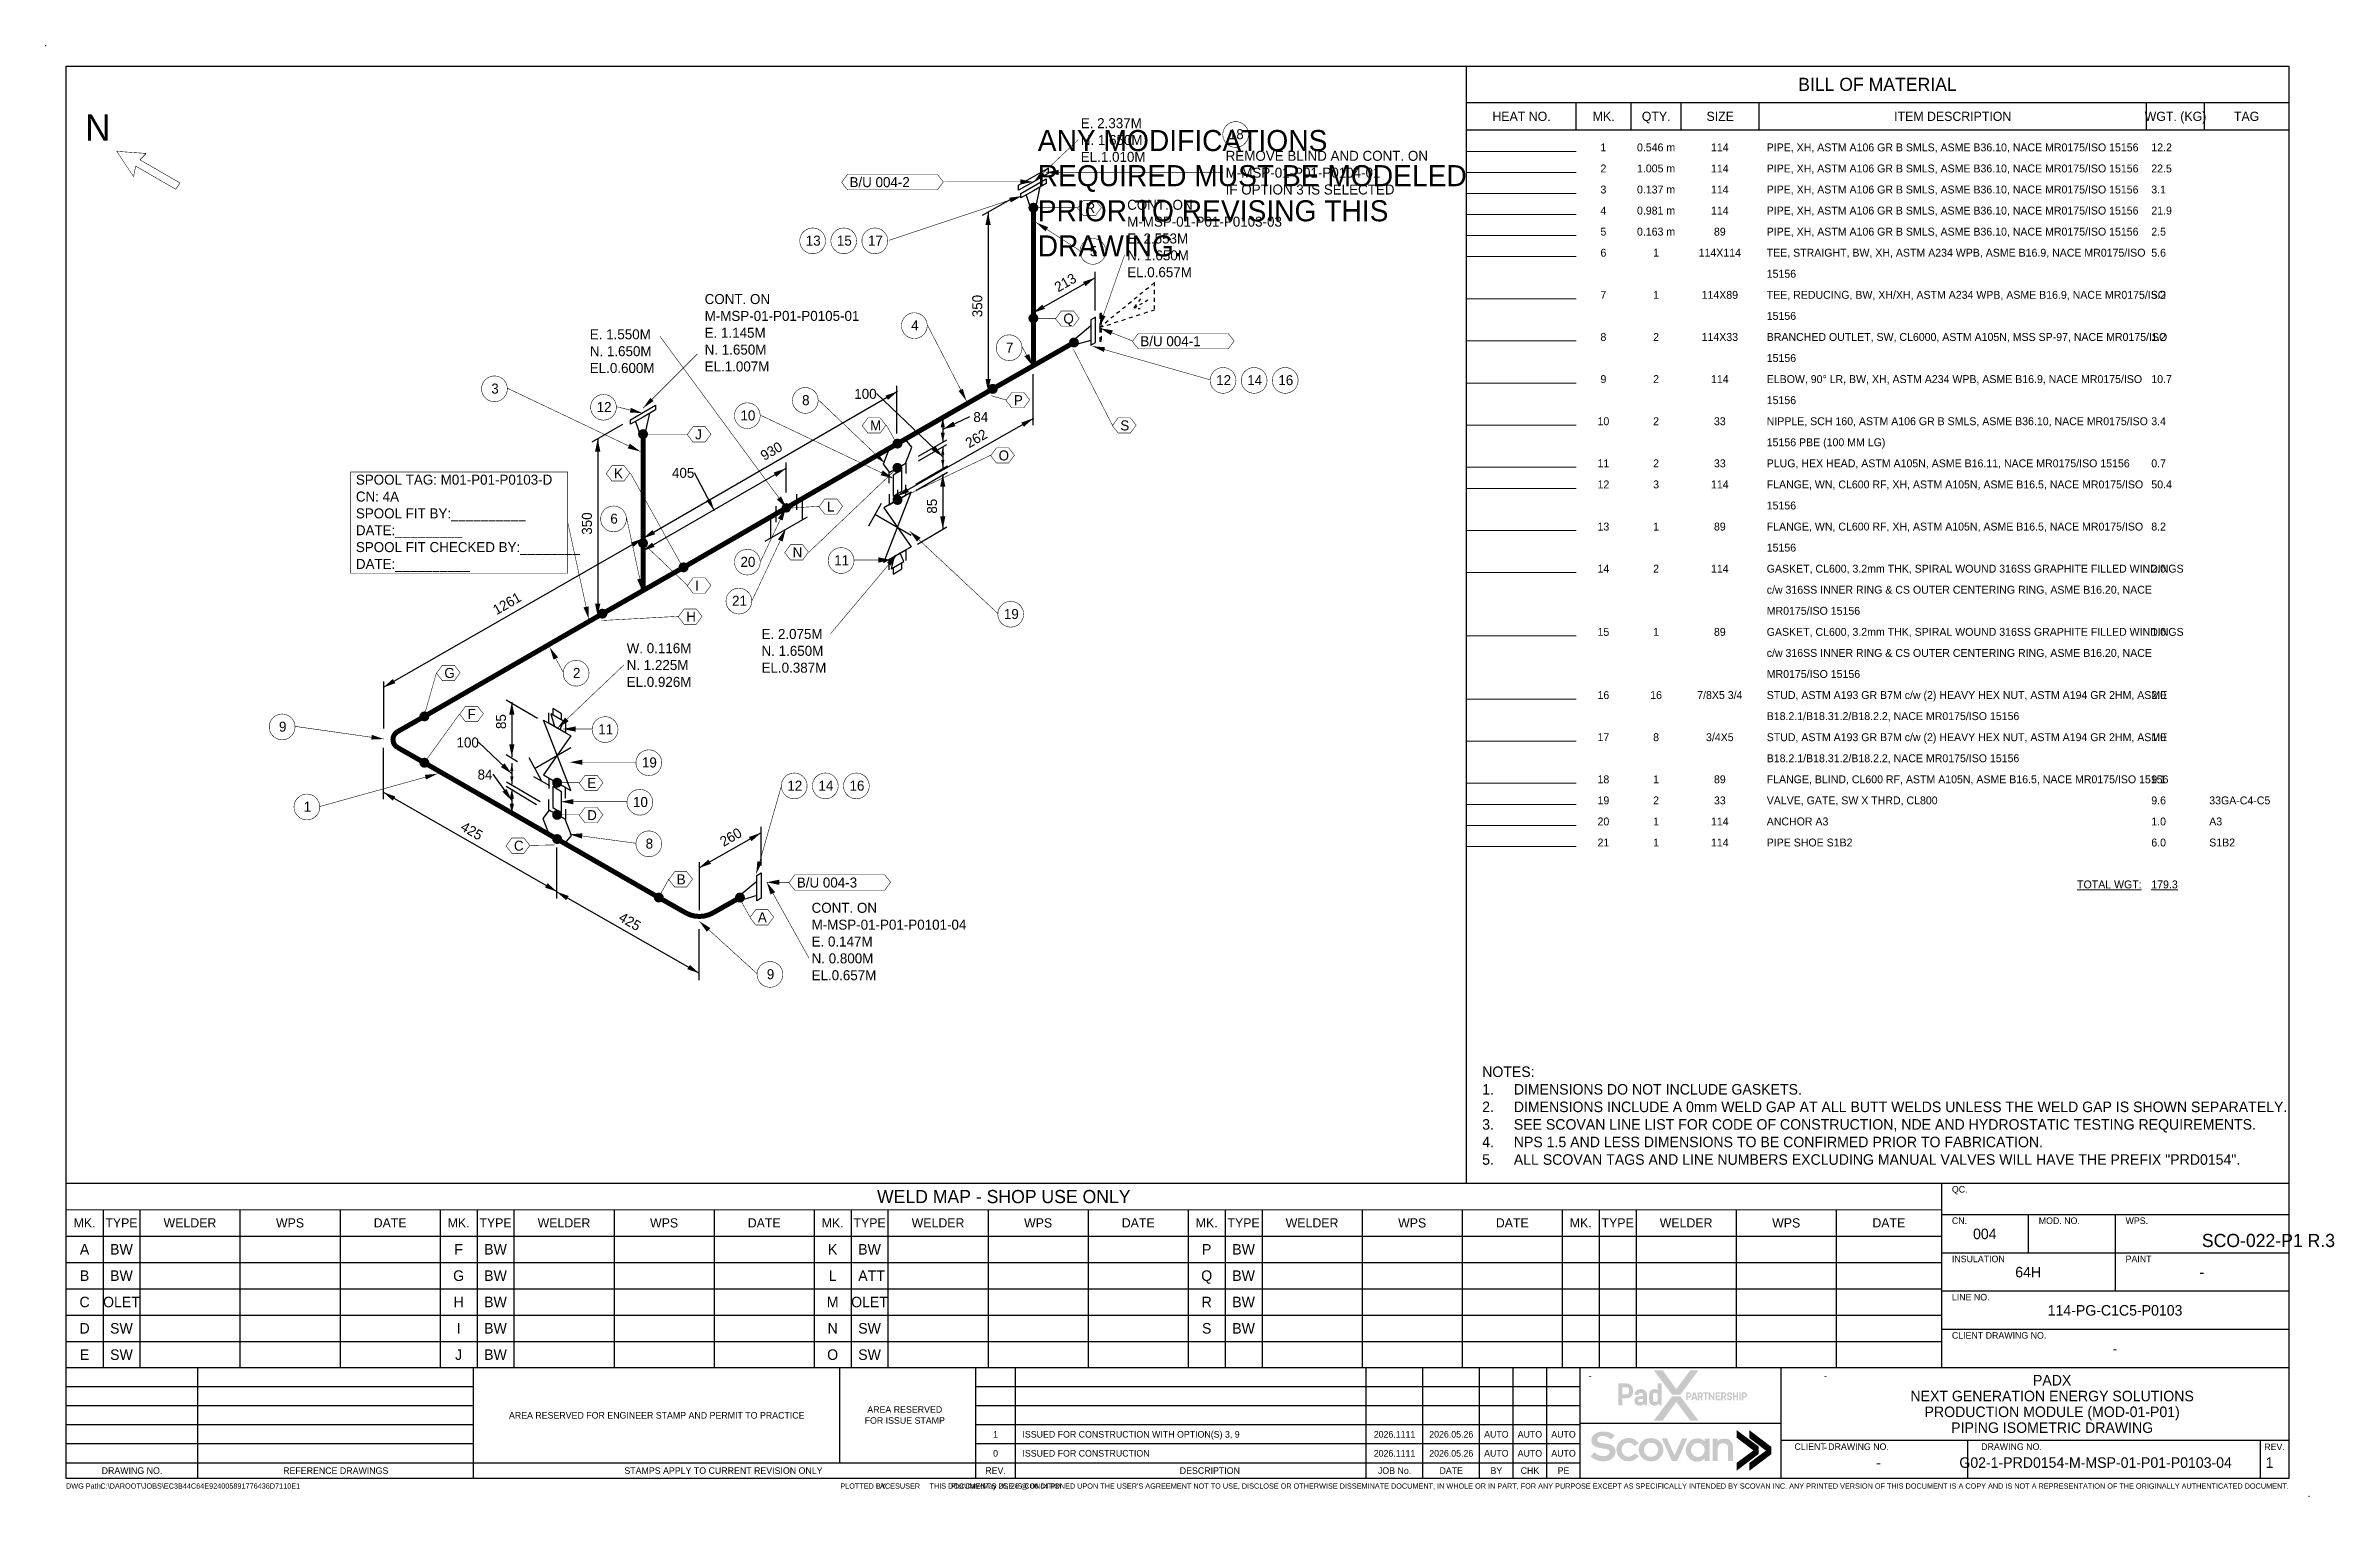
# Model space of a CAD drawing. Extents: x -4 to 431, y -3 to 272.
import ezdxf
from ezdxf.enums import TextEntityAlignment as Align

# ---------------------------------------------------------------- set-up
doc = ezdxf.new("R2018")
doc.units = 0
doc.header["$LTSCALE"] = 10
doc.layers.get('0').update_dxf_attribs({"lineweight": 0})
doc.layers.get('DEFPOINTS').update_dxf_attribs({"color": 9})
for name, color, linetype in [('BOM', 7, 'Continuous'), ('DIMENSION', 40, 'Continuous'), ('INTERNAL', 3, 'Continuous'), ('PIPE', 7, 'Continuous'), ('Text1', 7, 'Continuous'), ('TEXT2', 3, 'Continuous'), ('Title Block', 255, 'Continuous'), ('TITLE BLOCK-TEXT', 12, 'Continuous'), ('WELDS', 7, 'Continuous')]:
    doc.layers.add(name, color=color, linetype=linetype)
doc.layers.add('QC', color=9, linetype='Continuous', plot=False)
doc.styles.add('framdcn', font='', dxfattribs={"height": 2.5})
doc.styles.add('HmNote', font='hm.shx')
doc.styles.add('Scovan Standard', font='', dxfattribs={"height": 2.5})
doc.styles.get("Standard").update_dxf_attribs({"font": ''})
doc.styles.get('framdcn').set_extended_font_data('Franklin Gothic Medium Cond')
doc.styles.get('Scovan Standard').set_extended_font_data('Franklin Gothic Medium Cond')
doc.styles.get('Standard').set_extended_font_data('Franklin Gothic Medium Cond')

msp = doc.modelspace()

# ---------------------------------------------------------------- texts
at = {"style": 'framdcn'}
msp.add_text('%%UTOTAL WGT:', height=1.5, dxfattribs=at).set_placement((393.97, 112.04), align=Align.RIGHT)
msp.add_text('%%U179.3', height=1.5, dxfattribs=at).set_placement((395.8, 112.04))
msp.add_text('ATT', height=2, dxfattribs=at).set_placement((152.88, 37.5), align=Align.CENTER)
at = {"layer": 'BOM', "style": 'framdcn'}
for s, p in [('1', (291.8, 252)), ('0.546 m', (301.8, 252)), ('114', (313.9, 252)), ('2', (291.8, 248)), ('1.005 m', (301.8, 248)), ('114', (313.9, 248)), ('3', (291.8, 244)), ('0.137 m', (301.8, 244)), ('114', (313.9, 244)), ('4', (291.8, 240)), ('0.981 m', (301.8, 240)), ('114', (313.9, 240)), ('5', (291.8, 236)), ('0.163 m', (301.8, 236)), ('89', (313.9, 236)), ('6', (291.8, 232)), ('1', (301.8, 232)), ('114X114', (313.9, 232)), ('7', (291.8, 224)), ('1', (301.8, 224)), ('114X89', (313.9, 224)), ('8', (291.8, 216)), ('2', (301.8, 216)), ('114X33', (313.9, 216)), ('9', (291.8, 208)), ('2', (301.8, 208)), ('114', (313.9, 208)), ('10', (291.8, 200)), ('2', (301.8, 200)), ('33', (313.9, 200)), ('11', (291.8, 192)), ('2', (301.8, 192)), ('33', (313.9, 192)), ('12', (291.8, 188)), ('3', (301.8, 188)), ('114', (313.9, 188)), ('13', (291.8, 180)), ('1', (301.8, 180)), ('89', (313.9, 180)), ('14', (291.8, 172)), ('2', (301.8, 172)), ('114', (313.9, 172)), ('15', (291.8, 160)), ('1', (301.8, 160)), ('89', (313.9, 160)), ('16', (291.8, 148)), ('16', (301.8, 148)), ('7/8X5 3/4', (313.9, 148)), ('17', (291.8, 140)), ('8', (301.8, 140)), ('3/4X5', (313.9, 140)), ('18', (291.8, 132)), ('1', (301.8, 132)), ('89', (313.9, 132)), ('19', (291.8, 128)), ('2', (301.8, 128)), ('33', (313.9, 128)), ('20', (291.8, 124)), ('1', (301.8, 124)), ('114', (313.9, 124)), ('21', (291.8, 120)), ('1', (301.8, 120)), ('114', (313.9, 120))]:
    msp.add_text(s, height=1.5, dxfattribs=at).set_placement(p, align=Align.CENTER)
for s, p in [('PIPE, XH, ASTM A106 GR B SMLS, ASME B36.10, NACE MR0175/ISO 15156', (322.8, 252)), ('12.2', (395.8, 252)), ('PIPE, XH, ASTM A106 GR B SMLS, ASME B36.10, NACE MR0175/ISO 15156', (322.8, 248)), ('22.5', (395.8, 248)), ('PIPE, XH, ASTM A106 GR B SMLS, ASME B36.10, NACE MR0175/ISO 15156', (322.8, 244)), ('3.1', (395.8, 244)), ('PIPE, XH, ASTM A106 GR B SMLS, ASME B36.10, NACE MR0175/ISO 15156', (322.8, 240)), ('21.9', (395.8, 240)), ('PIPE, XH, ASTM A106 GR B SMLS, ASME B36.10, NACE MR0175/ISO 15156', (322.8, 236)), ('2.5', (395.8, 236)), ('TEE, STRAIGHT, BW, XH, ASTM A234 WPB, ASME B16.9, NACE MR0175/ISO', (322.8, 232)), ('5.6', (395.8, 232)), ('15156', (322.8, 228)), ('TEE, REDUCING, BW, XH/XH, ASTM A234 WPB, ASME B16.9, NACE MR0175/ISO', (322.8, 224)), ('5.2', (395.8, 224)), ('15156', (322.8, 220)), ('BRANCHED OUTLET, SW, CL6000, ASTM A105N, MSS SP-97, NACE MR0175/ISO', (322.8, 216)), ('1.2', (395.8, 216)), ('15156', (322.8, 212)), ('ELBOW, 90° LR, BW, XH, ASTM A234 WPB, ASME B16.9, NACE MR0175/ISO', (322.8, 208)), ('10.7', (395.8, 208)), ('15156', (322.8, 204)), ('NIPPLE, SCH 160, ASTM A106 GR B SMLS, ASME B36.10, NACE MR0175/ISO', (322.8, 200)), ('3.4', (395.8, 200)), ('15156 PBE (100 MM LG)', (322.8, 196)), ('PLUG, HEX HEAD, ASTM A105N, ASME B16.11, NACE MR0175/ISO 15156', (322.8, 192)), ('0.7', (395.8, 192)), ('FLANGE, WN, CL600 RF, XH, ASTM A105N, ASME B16.5, NACE MR0175/ISO', (322.8, 188)), ('50.4', (395.8, 188)), ('15156', (322.8, 184)), ('FLANGE, WN, CL600 RF, XH, ASTM A105N, ASME B16.5, NACE MR0175/ISO', (322.8, 180)), ('8.2', (395.8, 180)), ('15156', (322.8, 176)), ('c/w 316SS INNER RING & CS OUTER CENTERING RING, ASME B16.20, NACE', (322.8, 168)), ('GASKET, CL600, 3.2mm THK, SPIRAL WOUND 316SS GRAPHITE FILLED WINDINGS', (322.8, 172)), ('2.0', (395.8, 172)), ('MR0175/ISO 15156', (322.8, 164)), ('GASKET, CL600, 3.2mm THK, SPIRAL WOUND 316SS GRAPHITE FILLED WINDINGS', (322.8, 160)), ('1.0', (395.8, 160)), ('c/w 316SS INNER RING & CS OUTER CENTERING RING, ASME B16.20, NACE', (322.8, 156)), ('MR0175/ISO 15156', (322.8, 152)), ('STUD, ASTM A193 GR B7M c/w (2) HEAVY HEX NUT, ASTM A194 GR 2HM, ASME', (322.8, 148)), ('2.0', (395.8, 148)), ('B18.2.1/B18.31.2/B18.2.2, NACE MR0175/ISO 15156', (322.8, 144)), ('STUD, ASTM A193 GR B7M c/w (2) HEAVY HEX NUT, ASTM A194 GR 2HM, ASME', (322.8, 140)), ('1.0', (395.8, 140)), ('B18.2.1/B18.31.2/B18.2.2, NACE MR0175/ISO 15156', (322.8, 136)), ('FLANGE, BLIND, CL600 RF, ASTM A105N, ASME B16.5, NACE MR0175/ISO 15156', (322.8, 132)), ('9.1', (395.8, 132)), ('VALVE, GATE, SW X THRD, CL800', (322.8, 128)), ('9.6', (395.8, 128)), ('33GA-C4-C5', (406.8, 128)), ('ANCHOR A3', (322.8, 124)), ('1.0', (395.8, 124)), ('A3', (406.8, 124)), ('PIPE SHOE S1B2', (322.8, 120)), ('6.0', (395.8, 120)), ('S1B2', (406.8, 120))]:
    msp.add_text(s, height=1.5, dxfattribs=at).set_placement(p)
at = {"layer": 'BOM', "color": 0, "style": 'framdcn'}
for s, p in [('A', (3.5, 42.5)), ('BW', (10.5, 42.5)), ('F', (74.5, 42.5)), ('BW', (81.5, 42.5)), ('K', (145.5, 42.5)), ('BW', (152.5, 42.5)), ('P', (216.5, 42.5)), ('BW', (223.5, 42.5)), ('B', (3.5, 37.5)), ('BW', (10.5, 37.5)), ('G', (74.5, 37.5)), ('BW', (81.5, 37.5)), ('L', (145.5, 37.5)), ('Q', (216.5, 37.5)), ('BW', (223.5, 37.5)), ('C', (3.5, 32.5)), ('OLET', (10.5, 32.5)), ('H', (74.5, 32.5)), ('BW', (81.5, 32.5)), ('M', (145.5, 32.5)), ('OLET', (152.5, 32.5)), ('R', (216.5, 32.5)), ('BW', (223.5, 32.5)), ('D', (3.5, 27.5)), ('SW', (10.5, 27.5)), ('I', (74.5, 27.5)), ('BW', (81.5, 27.5)), ('N', (145.5, 27.5)), ('SW', (152.5, 27.5)), ('S', (216.5, 27.5)), ('BW', (223.5, 27.5)), ('E', (3.5, 22.5)), ('SW', (10.5, 22.5)), ('J', (74.5, 22.5)), ('BW', (81.5, 22.5)), ('O', (145.5, 22.5)), ('SW', (152.5, 22.5))]:
    msp.add_text(s, height=2, dxfattribs=at).set_placement(p, align=Align.CENTER)
at = {"layer": 'DIMENSION', "style": 'framdcn'}
for s, rotation, p in [('213', 30, (188.3, 225.2)), ('350', 90, (173.9, 220.5)), ('930', 30, (132.5, 193.2)), ('262', 30, (171.4, 195.6)), ('350', 90, (99.8, 179.2)), ('85', 90, (165.3, 183.2)), ('1261', 30, (81.7, 163.9)), ('85', 90, (83.5, 142.3)), ('425', -30, (74.7, 123.2)), ('260', 30, (124.8, 119.9)), ('425', -30, (104.7, 106))]:
    msp.add_text(s, height=1.9, rotation=rotation, dxfattribs=at).set_placement(p)
for s, p in [('100', (149.6, 205)), ('84', (172.2, 200.6)), ('405', (115, 190)), ('100', (74.1, 138.8)), ('84', (78.1, 132.7))]:
    msp.add_text(s, height=1.9, dxfattribs=at).set_placement(p)
at = {"layer": 'INTERNAL', "style": 'framdcn'}
for s, p in [('B/U 004-2', (148.7, 245.2)), ('B/U 004-1', (203.9, 215)), ('B/U 004-3', (138.7, 112.2))]:
    msp.add_text(s, height=1.9, dxfattribs=at).set_placement(p)
at = {"layer": 'Text1', "insert": (268.79, 78.22), "char_height": 2, "width": 146.6752, "attachment_point": 1, "style": 'Scovan Standard'}
msp.add_mtext('NOTES: \\P\\pxi-3,l3,t3;1.^IDIMENSIONS DO NOT INCLUDE GASKETS.\\P2.^IDIMENSIONS INCLUDE A 0mm WELD GAP AT ALL BUTT WELDS UNLESS THE WELD GAP IS SHOWN SEPARATELY.\\P3.^ISEE SCOVAN LINE LIST FOR CODE OF CONSTRUCTION, NDE AND HYDROSTATIC TESTING REQUIREMENTS.\\P4.^INPS 1.5 AND LESS DIMENSIONS TO BE CONFIRMED PRIOR TO FABRICATION.\\P5.^IALL SCOVAN TAGS AND LINE NUMBERS EXCLUDING MANUAL VALVES WILL HAVE THE PREFIX "PRD0154".', dxfattribs=at)
at = {"layer": 'TEXT2', "style": 'framdcn'}
for s, height, p in [('N', 5, (3.6, 254)), ('18', 1.9, (220.7, 254.3)), ('R', 1.9, (193.5, 240.3)), ('CONT. ON', 1.9, (201.4, 240.9)), ('M-MSP-01-P01-P0103-03', 1.9, (201.4, 237.7)), ('13', 1.9, (140.4, 234.1)), ('15', 1.9, (146.3, 234.1)), ('17', 1.9, (152.2, 234.1)), ('5', 1.9, (194.3, 232.1)), ('CONT. ON', 1.9, (121.2, 223)), ('M-MSP-01-P01-P0105-01', 1.9, (121.2, 219.8)), ('4', 1.9, (160.4, 218)), ('Q', 1.9, (189.3, 219.3)), ('7', 1.9, (178.4, 213.8)), ('12', 1.9, (218.3, 207.6)), ('14', 1.9, (224.2, 207.6)), ('16', 1.9, (230.1, 207.6)), ('3', 1.9, (80.7, 206)), ('12', 1.9, (100.7, 202.5)), ('8', 1.9, (139.7, 203.8)), ('P', 1.9, (179.9, 203.8)), ('10', 1.9, (128, 200.9)), ('M', 1.9, (152.6, 199)), ('S', 1.9, (200.1, 199)), ('J', 1.9, (119.4, 197.3)), ('K', 1.9, (104, 189.9)), ('O', 1.9, (177, 193.3)), ('SPOOL TAG: M01-P01-P0103-D', 1.9, (55, 188.7)), ('CN: 4A', 1.9, (55, 185.5)), ('SPOOL FIT BY:__________', 1.9, (55, 182.3)), ('6', 1.9, (103.3, 181.3)), ('L', 1.9, (144.4, 183.6)), ('DATE:_________', 1.9, (55, 179.1)), ('SPOOL FIT CHECKED BY:________', 1.9, (55, 175.9)), ('DATE:__________', 1.9, (55, 172.7)), ('20', 1.9, (128, 173.1)), ('N', 1.9, (137.9, 174.9)), ('11', 1.9, (145.8, 173.4)), ('I', 1.9, (119.4, 168.6)), ('21', 1.9, (126.4, 165.7)), ('19', 1.9, (178, 163.2)), ('H', 1.9, (117.7, 162.7)), ('G', 1.9, (71.8, 152)), ('2', 1.9, (96.2, 152)), ('9', 1.9, (40.4, 141.8)), ('F', 1.9, (76.2, 144.2)), ('11', 1.9, (101, 141.3)), ('19', 1.9, (109.3, 135)), ('E', 1.9, (98.9, 131.1)), ('12', 1.9, (136.9, 130.6)), ('14', 1.9, (142.8, 130.6)), ('16', 1.9, (148.7, 130.6)), ('1', 1.9, (45.1, 126.6)), ('D', 1.9, (98.9, 125)), ('10', 1.9, (107.6, 127.5)), ('C', 1.9, (85, 119.2)), ('8', 1.9, (110, 119.6)), ('B', 1.9, (115.9, 112.8)), ('CONT. ON', 1.9, (141.5, 107.4)), ('A', 1.9, (131.3, 105.6)), ('M-MSP-01-P01-P0101-04', 1.9, (141.5, 104.2)), ('9', 1.9, (133, 94.8))]:
    msp.add_text(s, height=height, dxfattribs=at).set_placement(p)

# ---------------------------------------------------------------- blocks, each defined once
blk = doc.blocks.new('block2')
at = {"layer": 'TEXT2', "style": 'framdcn'}
for s, p in [('E. 0.147M', (0, 0)), ('N. 0.800M', (0, -3.2)), ('EL.0.657M', (0, -6.4))]:
    blk.add_text(s, height=1.9, dxfattribs=at).set_placement(p)
blk = doc.blocks.new('block4')
at = {"layer": 'TEXT2'}
blk.add_hatch(color=256, dxfattribs=at).paths.add_polyline_path([(0, 0), (0.2, 2.4), (1.1, 2.2)])
at = {"layer": 'TEXT2', "linetype": 'ByBlock', "const_width": 0.1, "flags": 128}
blk.add_lwpolyline([(4.8, 16.8), (0, 0)], dxfattribs=at)
blk = doc.blocks.new('block5')
at = {"layer": 'TEXT2'}
blk.add_hatch(color=256, dxfattribs=at).paths.add_polyline_path([(0, 0), (2.1, -1.3), (1.4, -2)])
at = {"layer": 'TEXT2', "linetype": 'ByBlock', "const_width": 0.1, "flags": 128}
blk.add_lwpolyline([(11, -10), (0, 0)], dxfattribs=at)
blk = doc.blocks.new('block6')
at = {"layer": 'TEXT2'}
blk.add_hatch(color=256, dxfattribs=at).paths.add_polyline_path([(0, 0), (2.4, 0.2), (2.3, -0.8)])
at = {"layer": 'TEXT2', "linetype": 'ByBlock', "const_width": 0.1, "flags": 128}
blk.add_lwpolyline([(12.6, -1.7), (0, 0)], dxfattribs=at)
blk = doc.blocks.new('block7')
at = {"layer": 'TEXT2'}
blk.add_hatch(color=256, dxfattribs=at).paths.add_polyline_path([(0, 0), (2.4, 0.5), (2.4, -0.5)])
at = {"layer": 'TEXT2', "linetype": 'ByBlock', "const_width": 0.1, "flags": 128}
blk.add_lwpolyline([(12.6, 0), (0, 0)], dxfattribs=at)
blk = doc.blocks.new('block8')
at = {"layer": 'TEXT2'}
blk.add_hatch(color=256, dxfattribs=at).paths.add_polyline_path([(0, 0), (2.4, 0.5), (2.4, -0.5)])
at = {"layer": 'TEXT2', "linetype": 'ByBlock', "const_width": 0.1, "flags": 128}
blk.add_lwpolyline([(12.6, 0), (0, 0)], dxfattribs=at)
blk = doc.blocks.new('block9')
at = {"layer": 'TEXT2'}
blk.add_hatch(color=256, dxfattribs=at).paths.add_polyline_path([(0, 0), (1.4, 2), (2.1, 1.3)])
at = {"layer": 'TEXT2', "linetype": 'ByBlock', "const_width": 0.1, "flags": 128}
blk.add_lwpolyline([(12.6, 12), (0, 0)], dxfattribs=at)
blk = doc.blocks.new('block10')
at = {"layer": 'TEXT2', "style": 'framdcn'}
for s, p in [('W. 0.116M', (0, 0)), ('N. 1.225M', (0, -3.2)), ('EL.0.926M', (0, -6.4))]:
    blk.add_text(s, height=1.9, dxfattribs=at).set_placement(p)
blk = doc.blocks.new('block11')
at = {"layer": 'TEXT2'}
blk.add_hatch(color=256, dxfattribs=at).paths.add_polyline_path([(0, 0), (2.4, 0.5), (2.4, -0.5)])
at = {"layer": 'TEXT2', "linetype": 'ByBlock', "const_width": 0.1, "flags": 128}
blk.add_lwpolyline([(5.6, 0), (0, 0)], dxfattribs=at)
blk = doc.blocks.new('block12')
at = {"layer": 'TEXT2'}
blk.add_hatch(color=256, dxfattribs=at).paths.add_polyline_path([(0, 0), (-2.2, -1.1), (-2.4, -0.2)])
at = {"layer": 'TEXT2', "linetype": 'ByBlock', "const_width": 0.1, "flags": 128}
blk.add_lwpolyline([(-22.3, -6.2), (0, 0)], dxfattribs=at)
blk = doc.blocks.new('block13')
at = {"layer": 'TEXT2'}
blk.add_hatch(color=256, dxfattribs=at).paths.add_polyline_path([(0, 0), (-2.4, -0.1), (-2.3, 0.8)])
at = {"layer": 'TEXT2', "linetype": 'ByBlock', "const_width": 0.1, "flags": 128}
blk.add_lwpolyline([(-16.8, 2.4), (0, 0)], dxfattribs=at)
blk = doc.blocks.new('block14')
at = {"layer": 'TEXT2'}
blk.add_hatch(color=256, dxfattribs=at).paths.add_polyline_path([(0, 0), (1.6, -1.9), (0.7, -2.3)])
at = {"layer": 'TEXT2', "linetype": 'ByBlock', "const_width": 0.1, "flags": 128}
blk.add_lwpolyline([(2.6, -4.8), (0, 0)], dxfattribs=at)
blk = doc.blocks.new('block15')
at = {"layer": 'TEXT2'}
blk.add_hatch(color=256, dxfattribs=at).paths.add_polyline_path([(0, 0), (-1, 2.2), (0, 2.4)])
at = {"layer": 'TEXT2', "linetype": 'ByBlock', "const_width": 0.1, "flags": 128}
blk.add_lwpolyline([(-4, 18.4), (0, 0)], dxfattribs=at)
blk = doc.blocks.new('block17')
at = {"layer": 'TEXT2'}
blk.add_hatch(color=256, dxfattribs=at).paths.add_polyline_path([(0, 0), (-1, 2.2), (0, 2.4)])
at = {"layer": 'TEXT2', "linetype": 'ByBlock', "const_width": 0.1, "flags": 128}
blk.add_lwpolyline([(-3, 13.8), (0, 0)], dxfattribs=at)
blk = doc.blocks.new('block18')
at = {"layer": 'TEXT2'}
blk.add_hatch(color=256, dxfattribs=at).paths.add_polyline_path([(0, 0), (-2.4, 0.6), (-2, 1.5)])
at = {"layer": 'TEXT2', "linetype": 'ByBlock', "const_width": 0.1, "flags": 128}
blk.add_lwpolyline([(-25.2, 12), (0, 0)], dxfattribs=at)
blk = doc.blocks.new('block19')
at = {"layer": 'TEXT2'}
blk.add_hatch(color=256, dxfattribs=at).paths.add_polyline_path([(0, 0), (-2.4, 0.1), (-2.2, 1)])
at = {"layer": 'TEXT2', "linetype": 'ByBlock', "const_width": 0.1, "flags": 128}
blk.add_lwpolyline([(-4.9, 1.2), (0, 0)], dxfattribs=at)
blk = doc.blocks.new('block20')
at = {"layer": 'TEXT2', "style": 'framdcn'}
for s, p in [('E. 1.145M', (0, 0)), ('N. 1.650M', (0, -3.2)), ('EL.1.007M', (0, -6.4))]:
    blk.add_text(s, height=1.9, dxfattribs=at).set_placement(p)
blk = doc.blocks.new('block21')
at = {"layer": 'TEXT2'}
blk.add_hatch(color=256, dxfattribs=at).paths.add_polyline_path([(0, 0), (-0.6, -2.4), (-1.5, -2)])
at = {"layer": 'TEXT2', "linetype": 'ByBlock', "const_width": 0.1, "flags": 128}
blk.add_lwpolyline([(-4.8, -10.2), (0, 0)], dxfattribs=at)
blk = doc.blocks.new('block22')
at = {"layer": 'TEXT2'}
blk.add_hatch(color=256, dxfattribs=at).paths.add_polyline_path([(0, 0), (-0.6, -2.4), (-1.5, -2)])
at = {"layer": 'TEXT2', "linetype": 'ByBlock', "const_width": 0.1, "flags": 128}
blk.add_lwpolyline([(-6.4, -13.6), (0, 0)], dxfattribs=at)
blk = doc.blocks.new('block23')
at = {"layer": 'TEXT2', "style": 'framdcn'}
for s, p in [('E. 1.550M', (0, 0)), ('N. 1.650M', (0, -3.2)), ('EL.0.600M', (0, -6.4))]:
    blk.add_text(s, height=1.9, dxfattribs=at).set_placement(p)
blk = doc.blocks.new('block24')
at = {"layer": 'TEXT2'}
blk.add_hatch(color=256, dxfattribs=at).paths.add_polyline_path([(0, 0), (-2.1, 1.3), (-1.4, 2)])
at = {"layer": 'TEXT2', "linetype": 'ByBlock', "const_width": 0.1, "flags": 128}
blk.add_lwpolyline([(-12.6, 12), (0, 0)], dxfattribs=at)
blk = doc.blocks.new('block25')
at = {"layer": 'TEXT2'}
blk.add_hatch(color=256, dxfattribs=at).paths.add_polyline_path([(0, 0), (-2.4, 0.6), (-2, 1.5)])
at = {"layer": 'TEXT2', "linetype": 'ByBlock', "const_width": 0.1, "flags": 128}
blk.add_lwpolyline([(-25.2, 12), (0, 0)], dxfattribs=at)
blk = doc.blocks.new('block26')
at = {"layer": 'TEXT2'}
blk.add_hatch(color=256, dxfattribs=at).paths.add_polyline_path([(0, 0), (2.1, -1.3), (1.4, -2)])
at = {"layer": 'TEXT2', "linetype": 'ByBlock', "const_width": 0.1, "flags": 128}
blk.add_lwpolyline([(16.8, -15.7), (0, 0)], dxfattribs=at)
blk = doc.blocks.new('block27')
at = {"layer": 'TEXT2'}
blk.add_hatch(color=256, dxfattribs=at).paths.add_polyline_path([(0, 0), (-1.2, -2.1), (-1.9, -1.5)])
at = {"layer": 'TEXT2', "linetype": 'ByBlock', "const_width": 0.1, "flags": 128}
blk.add_lwpolyline([(-12.6, -15), (0, 0)], dxfattribs=at)
blk = doc.blocks.new('block28')
at = {"layer": 'TEXT2', "style": 'framdcn'}
for s, p in [('E. 2.075M', (0, 0)), ('N. 1.650M', (0, -3.2)), ('EL.0.387M', (0, -6.4))]:
    blk.add_text(s, height=1.9, dxfattribs=at).set_placement(p)
blk = doc.blocks.new('block29')
at = {"layer": 'TEXT2'}
blk.add_hatch(color=256, dxfattribs=at).paths.add_polyline_path([(0, 0), (-2.4, -0.5), (-2.4, 0.5)])
at = {"layer": 'TEXT2', "linetype": 'ByBlock', "const_width": 0.1, "flags": 128}
blk.add_lwpolyline([(-7, 0), (0, 0)], dxfattribs=at)
blk = doc.blocks.new('block30')
at = {"layer": 'TEXT2'}
blk.add_hatch(color=256, dxfattribs=at).paths.add_polyline_path([(0, 0), (-1.5, 1.9), (-0.7, 2.3)])
at = {"layer": 'TEXT2', "linetype": 'ByBlock', "const_width": 0.1, "flags": 128}
blk.add_lwpolyline([(-7.4, 14.4), (0, 0)], dxfattribs=at)
blk = doc.blocks.new('block31')
at = {"layer": 'TEXT2'}
blk.add_hatch(color=256, dxfattribs=at).paths.add_polyline_path([(0, 0), (-1.6, 1.9), (-0.7, 2.3)])
at = {"layer": 'TEXT2', "linetype": 'ByBlock', "const_width": 0.1, "flags": 128}
blk.add_lwpolyline([(-2, 3.6), (0, 0)], dxfattribs=at)
blk = doc.blocks.new('block32')
at = {"layer": 'TEXT2'}
blk.add_hatch(color=256, dxfattribs=at).paths.add_polyline_path([(0, 0), (2.3, -0.9), (1.8, -1.7)])
at = {"layer": 'TEXT2', "linetype": 'ByBlock', "const_width": 0.1, "flags": 128}
blk.add_lwpolyline([(8.4, -5.4), (0, 0)], dxfattribs=at)
blk = doc.blocks.new('block33')
at = {"layer": 'TEXT2'}
blk.add_hatch(color=256, dxfattribs=at).paths.add_polyline_path([(0, 0), (-2.1, -1.2), (-2.4, -0.3)])
at = {"layer": 'TEXT2', "linetype": 'ByBlock', "const_width": 0.1, "flags": 128}
blk.add_lwpolyline([(-25.2, -8.4), (0, 0)], dxfattribs=at)
blk = doc.blocks.new('block34')
at = {"layer": 'TEXT2'}
blk.add_hatch(color=256, dxfattribs=at).paths.add_polyline_path([(0, 0), (-2.4, -0.5), (-2.4, 0.5)])
at = {"layer": 'TEXT2', "linetype": 'ByBlock', "const_width": 0.1, "flags": 128}
blk.add_lwpolyline([(-16.8, 0), (0, 0)], dxfattribs=at)
blk = doc.blocks.new('block35')
at = {"layer": 'TEXT2'}
blk.add_hatch(color=256, dxfattribs=at).paths.add_polyline_path([(0, 0), (1.4, 2), (2.1, 1.3)])
at = {"layer": 'TEXT2', "linetype": 'ByBlock', "const_width": 0.1, "flags": 128}
blk.add_lwpolyline([(8.4, 8), (0, 0)], dxfattribs=at)
blk = doc.blocks.new('block36')
at = {"layer": 'TEXT2', "style": 'framdcn'}
for s, p in [('E. 2.337M', (0, 0)), ('N. 1.650M', (0, -3.2)), ('EL.1.010M', (0, -6.4))]:
    blk.add_text(s, height=1.9, dxfattribs=at).set_placement(p)
blk = doc.blocks.new('block37')
at = {"layer": 'TEXT2'}
blk.add_hatch(color=256, dxfattribs=at).paths.add_polyline_path([(0, 0), (2.4, 0.5), (2.4, -0.5)])
at = {"layer": 'TEXT2', "linetype": 'ByBlock', "const_width": 0.1, "flags": 128}
blk.add_lwpolyline([(33.6, 0), (0, 0)], dxfattribs=at)
blk = doc.blocks.new('block38')
at = {"layer": 'TEXT2', "style": 'framdcn'}
for s, p in [('REMOVE BLIND AND CONT. ON', (0, 0)), ('M-MSP-01-P01-P0104-01', (0, -3.2)), ('IF OPTION 3 IS SELECTED', (0, -6.4))]:
    blk.add_text(s, height=1.9, dxfattribs=at).set_placement(p)
blk = doc.blocks.new('block39')
at = {"layer": 'TEXT2'}
blk.add_hatch(color=256, dxfattribs=at).paths.add_polyline_path([(0, 0), (2.4, -0.2), (2.2, -1.1)])
at = {"layer": 'TEXT2', "linetype": 'ByBlock', "const_width": 0.1, "flags": 128}
blk.add_lwpolyline([(22.4, -6.4), (0, 0)], dxfattribs=at)
blk = doc.blocks.new('block41')
at = {"layer": 'TEXT2'}
blk.add_hatch(color=256, dxfattribs=at).paths.add_polyline_path([(0, 0), (0.3, 2.4), (1.2, 2.1)])
at = {"layer": 'TEXT2', "linetype": 'ByBlock', "const_width": 0.1, "flags": 128}
blk.add_lwpolyline([(4.8, 13.7), (0, 0)], dxfattribs=at)
blk = doc.blocks.new('block42')
at = {"layer": 'TEXT2', "style": 'framdcn'}
for s, p in [('E. 2.553M', (0, 0)), ('N. 1.650M', (0, -3.2)), ('EL.0.657M', (0, -6.4))]:
    blk.add_text(s, height=1.9, dxfattribs=at).set_placement(p)
blk = doc.blocks.new('block43')
at = {"layer": 'PIPE', "linetype": 'ByBlock', "flags": 128}
for points in [[(-4.1, -1.9), (-0.8, 0.8)], [(-0.8, 1.9), (0, 2.4)], [(-0.8, -2.9), (-0.8, 1.9)], [(0, 2.4), (0, 0)], [(0, 0), (0, -2.4)], [(-4.1, -2.9), (-4.1, -1.9)], [(-0.8, -1.9), (-4.1, -2.9)], [(0, -2.4), (-0.8, -2.9)]]:
    blk.add_lwpolyline(points, dxfattribs=at)
at = {"flags": 1}
for tag in ['Tag', 'UCI', 'Pipe Ref', 'Description', 'Key']:
    blk.add_attdef(tag, (0, 0), '', height=1, dxfattribs=at)
blk = doc.blocks.new('block44')
at = {"layer": 'PIPE', "linetype": 'ByBlock', "const_width": 0.95, "flags": 128}
for points in [[(-7.7, -1.61), (-2.6, -4.51)], [(-2.6, -4.51), (-1.78, -4.89), (-0.91, -5.12), (0, -5.2), (0.9, -5.12), (1.78, -4.89), (2.6, -4.51)], [(2.6, -4.51), (7.7, -1.61)]]:
    blk.add_lwpolyline(points, dxfattribs=at)
at = {"flags": 1}
for tag in ['Tag', 'UCI', 'Pipe Ref', 'Description', 'Key']:
    blk.add_attdef(tag, (0, 0), '', height=1, dxfattribs=at)
blk = doc.blocks.new('block45')
at = {"layer": 'PIPE', "linetype": 'ByBlock', "const_width": 0.95, "flags": 128}
blk.add_lwpolyline([(-19.3, 11.1), (0, 0)], dxfattribs=at)
at = {"flags": 1}
for tag in ['Tag', 'UCI', 'Pipe Ref', 'Description', 'Key']:
    blk.add_attdef(tag, (0, 0), '', height=1, dxfattribs=at)
blk = doc.blocks.new('block46')
at = {"layer": 'PIPE', "linetype": 'ByBlock', "flags": 128}
for points in [[(-1.5, 5.5), (-2.7, 3.9)], [(-1.6, 5.5), (-1.6, 7.5)], [(1.6, 3.7), (-1.6, 5.5)], [(1.5, 3.8), (-1.5, 5.5)], [(1.6, 5.7), (1.6, 3.7)], [(-2.7, 3.9), (-1.5, 0.8)], [(-1.5, 0.8), (0, 0)], [(0, 0), (1.5, -0.8)], [(2.7, 0.7), (1.5, 3.8)], [(1.5, -0.8), (2.7, 0.7)]]:
    blk.add_lwpolyline(points, dxfattribs=at)
at = {"flags": 1}
for tag in ['Tag', 'UCI', 'Pipe Ref', 'Description', 'Key']:
    blk.add_attdef(tag, (0, 0), '', height=1, dxfattribs=at)
blk = doc.blocks.new('block47')
at = {"layer": 'PIPE', "linetype": 'ByBlock', "flags": 128}
for points in [[(-0.8, 4.5), (-0.8, 0.5)], [(0.8, 3.5), (-0.8, 4.5)], [(-0.8, 0.5), (0, 0)], [(0, 0), (0.8, -0.5)], [(0.8, -0.5), (0.8, 3.5)]]:
    blk.add_lwpolyline(points, dxfattribs=at)
at = {"flags": 1}
for tag in ['Tag', 'UCI', 'Pipe Ref', 'Description', 'Key']:
    blk.add_attdef(tag, (0, 0), '', height=1, dxfattribs=at)
blk = doc.blocks.new('block48')
at = {"layer": 'PIPE', "linetype": 'ByBlock', "flags": 128}
for points in [[(0, 12.4), (0, 14.4)], [(-1, 13), (4.2, 10)], [(4.2, -0.4), (-1, 13)], [(4.2, 10), (-1, 2.6)], [(3.2, 10.6), (0, 12.4)], [(3.2, 12.6), (3.2, 10.6)], [(-3.8, 5.9), (-1.4, 1.6)], [(-2.7, 3.8), (4.2, 7.8)], [(-1, 2.6), (1.6, 1.1)], [(0, 2), (0, 0)], [(3.2, 0.2), (0, 2)], [(1.6, 1.1), (4.2, -0.4)], [(3.2, -1.8), (3.2, 0.2)]]:
    blk.add_lwpolyline(points, dxfattribs=at)
at = {"flags": 1}
for tag in ['Tag', 'UCI', 'Pipe Ref', 'Description', 'Key']:
    blk.add_attdef(tag, (0, 0), '', height=1, dxfattribs=at)
blk = doc.blocks.new('block49')
at = {"layer": 'PIPE', "linetype": 'ByBlock', "flags": 128}
for points in [[(-1.2, 2.7), (-0.5, 0.3)], [(1.2, 1.3), (-1.2, 2.7)], [(-0.8, 3.7), (-0.8, 2.5)], [(0.8, 2.7), (-0.8, 3.7)], [(-0.5, 0.3), (0, 0)], [(0, 0), (0.6, -0.3)], [(0.6, -0.3), (1.2, 1.3)], [(0.8, 1.5), (0.8, 2.7)]]:
    blk.add_lwpolyline(points, dxfattribs=at)
at = {"flags": 1}
for tag in ['Tag', 'UCI', 'Pipe Ref', 'Description', 'Key']:
    blk.add_attdef(tag, (0, 0), '', height=1, dxfattribs=at)
blk = doc.blocks.new('block50')
at = {"layer": 'PIPE', "linetype": 'ByBlock', "const_width": 0.95, "flags": 128}
blk.add_lwpolyline([(-25.2, 14.5), (0, 0)], dxfattribs=at)
at = {"flags": 1}
for tag in ['Tag', 'UCI', 'Pipe Ref', 'Description', 'Key']:
    blk.add_attdef(tag, (0, 0), '', height=1, dxfattribs=at)
blk = doc.blocks.new('block51')
at = {"layer": 'PIPE', "linetype": 'ByBlock', "const_width": 0.95, "flags": 128}
for points in [[(4.23, 4.4), (-0.87, 1.5)], [(-0.87, 1.5), (-0.87, 1.5), (-1.11, 1.33), (-1.33, 1.11), (-1.5, 0.87), (-1.63, 0.59), (-1.71, 0.3), (-1.73, 0), (-1.71, -0.3), (-1.63, -0.59), (-1.5, -0.87), (-1.33, -1.11), (-1.11, -1.33), (-0.87, -1.5)], [(-0.87, -1.5), (4.23, -4.4)]]:
    blk.add_lwpolyline(points, dxfattribs=at)
at = {"flags": 1}
for tag in ['Tag', 'UCI', 'Pipe Ref', 'Description', 'Key']:
    blk.add_attdef(tag, (0, 0), '', height=1, dxfattribs=at)
blk = doc.blocks.new('block52')
at = {"layer": 'PIPE', "linetype": 'ByBlock', "const_width": 0.95, "flags": 128}
blk.add_lwpolyline([(33.8, 19.5), (0, 0)], dxfattribs=at)
at = {"flags": 1}
for tag in ['Tag', 'UCI', 'Pipe Ref', 'Description', 'Key']:
    blk.add_attdef(tag, (0, 0), '', height=1, dxfattribs=at)
blk = doc.blocks.new('block53')
at = {"layer": 'PIPE', "linetype": 'ByBlock', "const_width": 0.95, "flags": 128}
for points in [[(7.7, 13.4), (7.7, 4.4)], [(15.4, 8.8), (7.7, 4.4)], [(7.7, 4.4), (0, 0)]]:
    blk.add_lwpolyline(points, dxfattribs=at)
at = {"flags": 1}
for tag in ['Tag', 'UCI', 'Pipe Ref', 'Description', 'Key']:
    blk.add_attdef(tag, (0, 0), '', height=1, dxfattribs=at)
blk = doc.blocks.new('block54')
at = {"layer": 'PIPE', "linetype": 'ByBlock', "const_width": 0.95, "flags": 128}
blk.add_lwpolyline([(0, 20.7), (0, 0)], dxfattribs=at)
at = {"flags": 1}
for tag in ['Tag', 'UCI', 'Pipe Ref', 'Description', 'Key']:
    blk.add_attdef(tag, (0, 0), '', height=1, dxfattribs=at)
blk = doc.blocks.new('block55')
at = {"layer": 'PIPE', "linetype": 'ByBlock', "flags": 128}
for points in [[(-2.4, -0.5), (2.4, 2.3)], [(0, 0), (-2.4, -1.3)], [(2.4, 1.4), (0, 0)], [(0.5, -2.9), (1.3, 0.8)], [(2.4, 2.3), (2.4, 1.4)], [(-2.4, -1.3), (-2.4, -0.5)], [(-1.4, -0.8), (-0.5, -3.5)], [(-0.5, -3.5), (0.5, -2.9)]]:
    blk.add_lwpolyline(points, dxfattribs=at)
at = {"flags": 1}
for tag in ['Tag', 'UCI', 'Pipe Ref', 'Description', 'Key']:
    blk.add_attdef(tag, (0, 0), '', height=1, dxfattribs=at)
blk = doc.blocks.new('block56')
at = {"layer": 'PIPE', "linetype": 'ByBlock', "const_width": 0.95, "flags": 128}
for points in [[(40.6, 23.5), (19.5, 11.3)], [(19.5, 11.3), (0, 0)]]:
    blk.add_lwpolyline(points, dxfattribs=at)
at = {"flags": 1}
for tag in ['Tag', 'UCI', 'Pipe Ref', 'Description', 'Key']:
    blk.add_attdef(tag, (0, 0), '', height=1, dxfattribs=at)
blk = doc.blocks.new('block57')
at = {"layer": 'PIPE', "linetype": 'ByBlock', "flags": 128}
for points in [[(0, -3), (0, 0)], [(-4, -2.3), (-4, -5.3)]]:
    blk.add_lwpolyline(points, dxfattribs=at)
at = {"flags": 1}
for tag in ['Tag', 'UCI', 'Pipe Ref', 'Description', 'Key']:
    blk.add_attdef(tag, (0, 0), '', height=1, dxfattribs=at)
blk = doc.blocks.new('block58')
at = {"layer": 'PIPE', "linetype": 'ByBlock', "flags": 128}
for points in [[(-8, -4.6), (0, 0)], [(-7, 0), (-7, -4)], [(-1, 3.5), (-1, -0.5)]]:
    blk.add_lwpolyline(points, dxfattribs=at)
at = {"flags": 1}
for tag in ['Tag', 'UCI', 'Pipe Ref', 'Description', 'Key']:
    blk.add_attdef(tag, (0, 0), '', height=1, dxfattribs=at)
blk = doc.blocks.new('block59')
at = {"layer": 'PIPE', "linetype": 'ByBlock', "flags": 128}
for points in [[(0, 0), (-1.5, -0.8)], [(1.5, 0.8), (0, 0)], [(2.7, -0.7), (1.5, 0.8)], [(-1.5, -0.8), (-2.7, -3.9)], [(-2.7, -3.9), (-1.5, -5.5)], [(-1.6, -5.5), (1.6, -3.7)], [(-1.5, -5.5), (1.5, -3.8)], [(1.5, -3.8), (2.7, -0.7)], [(1.6, -3.7), (1.6, -5.7)], [(-1.6, -7.5), (-1.6, -5.5)]]:
    blk.add_lwpolyline(points, dxfattribs=at)
at = {"flags": 1}
for tag in ['Tag', 'UCI', 'Pipe Ref', 'Description', 'Key']:
    blk.add_attdef(tag, (0, 0), '', height=1, dxfattribs=at)
blk = doc.blocks.new('block60')
at = {"layer": 'PIPE', "linetype": 'ByBlock', "flags": 128}
for points in [[(0, 0), (-0.8, -0.5)], [(0.8, 0.5), (0, 0)], [(0.8, -3.5), (0.8, 0.5)], [(-0.8, -0.5), (-0.8, -4.5)], [(-0.8, -4.5), (0.8, -3.5)]]:
    blk.add_lwpolyline(points, dxfattribs=at)
at = {"flags": 1}
for tag in ['Tag', 'UCI', 'Pipe Ref', 'Description', 'Key']:
    blk.add_attdef(tag, (0, 0), '', height=1, dxfattribs=at)
blk = doc.blocks.new('block61')
at = {"layer": 'PIPE', "linetype": 'ByBlock', "flags": 128}
for points in [[(0, -2), (0, 0)], [(-4.7, -3.6), (-7.1, -7.9)], [(-4.2, -14.8), (1, -1.4)], [(-1.6, -2.9), (-4.2, -4.4)], [(-3.2, -1.8), (-3.2, -3.8)], [(-3.2, -3.8), (0, -2)], [(1, -1.4), (-1.6, -2.9)], [(-5.9, -5.6), (1, -9.6)], [(-4.2, -4.4), (1, -11.8)], [(1, -11.8), (-4.2, -14.8)], [(-3.2, -14.2), (0, -12.4)], [(0, -12.4), (0, -14.4)], [(-3.2, -16.2), (-3.2, -14.2)]]:
    blk.add_lwpolyline(points, dxfattribs=at)
at = {"flags": 1}
for tag in ['Tag', 'UCI', 'Pipe Ref', 'Description', 'Key']:
    blk.add_attdef(tag, (0, 0), '', height=1, dxfattribs=at)
blk = doc.blocks.new('block62')
at = {"layer": 'PIPE', "linetype": 'ByBlock', "flags": 128}
for points in [[(0, 0), (-0.6, -0.3)], [(0.5, 0.3), (0, 0)], [(1.2, -1.3), (0.5, 0.3)], [(-0.6, -0.3), (-1.2, -2.7)], [(-1.2, -2.7), (1.2, -1.3)], [(-0.8, -2.5), (-0.8, -3.7)], [(-0.8, -3.7), (0.8, -2.7)], [(0.8, -2.7), (0.8, -1.5)]]:
    blk.add_lwpolyline(points, dxfattribs=at)
at = {"flags": 1}
for tag in ['Tag', 'UCI', 'Pipe Ref', 'Description', 'Key']:
    blk.add_attdef(tag, (0, 0), '', height=1, dxfattribs=at)
blk = doc.blocks.new('block63')
at = {"layer": 'PIPE', "linetype": 'ByBlock', "const_width": 0.95, "flags": 128}
blk.add_lwpolyline([(18.1, 10.4), (0, 0)], dxfattribs=at)
at = {"flags": 1}
for tag in ['Tag', 'UCI', 'Pipe Ref', 'Description', 'Key']:
    blk.add_attdef(tag, (0, 0), '', height=1, dxfattribs=at)
blk = doc.blocks.new('block64')
at = {"layer": 'PIPE', "linetype": 'ByBlock', "const_width": 0.95, "flags": 128}
for points in [[(7.7, 13.4), (7.7, 4.4)], [(15.4, 8.8), (7.7, 4.4)], [(7.7, 4.4), (0, 0)]]:
    blk.add_lwpolyline(points, dxfattribs=at)
at = {"flags": 1}
for tag in ['Tag', 'UCI', 'Pipe Ref', 'Description', 'Key']:
    blk.add_attdef(tag, (0, 0), '', height=1, dxfattribs=at)
blk = doc.blocks.new('block65')
at = {"layer": 'PIPE', "linetype": 'ByBlock', "const_width": 0.95, "flags": 128}
blk.add_lwpolyline([(0, 21), (0, 0)], dxfattribs=at)
at = {"flags": 1}
for tag in ['Tag', 'UCI', 'Pipe Ref', 'Description', 'Key']:
    blk.add_attdef(tag, (0, 0), '', height=1, dxfattribs=at)
blk = doc.blocks.new('block66')
at = {"layer": 'PIPE', "linetype": 'ByBlock', "flags": 128}
for points in [[(-2.4, -0.5), (2.4, 2.3)], [(0, 0), (-2.4, -1.3)], [(2.4, 1.4), (0, 0)], [(0.5, -2.9), (1.3, 0.8)], [(2.4, 2.3), (2.4, 1.4)], [(-2.4, -1.3), (-2.4, -0.5)], [(-1.4, -0.8), (-0.5, -3.5)], [(-0.5, -3.5), (0.5, -2.9)]]:
    blk.add_lwpolyline(points, dxfattribs=at)
at = {"flags": 1}
for tag in ['Tag', 'UCI', 'Pipe Ref', 'Description', 'Key']:
    blk.add_attdef(tag, (0, 0), '', height=1, dxfattribs=at)
blk = doc.blocks.new('block67')
at = {"layer": 'PIPE', "linetype": 'ByBlock', "flags": 128}
for points in [[(-2.8, -0.6), (2.8, 2.6)], [(0, 0), (-2.8, -1.6)], [(2.8, 1.6), (0, 0)], [(2.8, 2.6), (2.8, 1.6)], [(-2.8, -1.6), (-2.8, -0.6)]]:
    blk.add_lwpolyline(points, dxfattribs=at)
at = {"flags": 1}
for tag in ['Tag', 'UCI', 'Pipe Ref', 'Description', 'Key']:
    blk.add_attdef(tag, (0, 0), '', height=1, dxfattribs=at)
blk = doc.blocks.new('block68')
at = {"layer": 'PIPE', "linetype": 'ByBlock', "flags": 128}
for points in [[(-3.2, -1.4), (0, 1.3)], [(0.9, 2.9), (0, 2.4)], [(0, 2.4), (0, 0)], [(0, 0), (0, -2.4)], [(0.9, -1.9), (0.9, 2.9)], [(-3.2, -2.4), (-3.2, -1.4)], [(0, -1.5), (-3.2, -2.4)], [(0, -2.4), (0.9, -1.9)]]:
    blk.add_lwpolyline(points, dxfattribs=at)
at = {"flags": 1}
for tag in ['Tag', 'UCI', 'Pipe Ref', 'Description', 'Key']:
    blk.add_attdef(tag, (0, 0), '', height=1, dxfattribs=at)
blk = doc.blocks.new('block69')
at = {"layer": 'WELDS'}
h = blk.add_hatch(color=256, dxfattribs=at)
edge = h.paths.add_edge_path(flags=0)
edge.add_arc((0, 0), 0.95, 0, 360)
at = {"flags": 1}
for tag in ['Tag', 'UCI', 'Pipe Ref', 'Description', 'Key']:
    blk.add_attdef(tag, (0, 0), '', height=1, dxfattribs=at)
blk = doc.blocks.new('block70')
at = {"layer": 'WELDS'}
h = blk.add_hatch(color=256, dxfattribs=at)
edge = h.paths.add_edge_path(flags=0)
edge.add_arc((0, 0), 0.95, 0, 360)
at = {"flags": 1}
for tag in ['Tag', 'UCI', 'Pipe Ref', 'Description', 'Key']:
    blk.add_attdef(tag, (0, 0), '', height=1, dxfattribs=at)
blk = doc.blocks.new('block71')
at = {"layer": 'WELDS'}
h = blk.add_hatch(color=256, dxfattribs=at)
edge = h.paths.add_edge_path(flags=0)
edge.add_arc((0, 0), 0.95, 0, 360)
at = {"flags": 1}
for tag in ['Tag', 'UCI', 'Pipe Ref', 'Description', 'Key']:
    blk.add_attdef(tag, (0, 0), '', height=1, dxfattribs=at)
blk = doc.blocks.new('block72')
at = {"layer": 'WELDS'}
h = blk.add_hatch(color=256, dxfattribs=at)
edge = h.paths.add_edge_path(flags=0)
edge.add_arc((0, 0), 0.95, 0, 360)
at = {"flags": 1}
for tag in ['Tag', 'UCI', 'Pipe Ref', 'Description', 'Key']:
    blk.add_attdef(tag, (0, 0), '', height=1, dxfattribs=at)
blk = doc.blocks.new('block73')
at = {"layer": 'WELDS'}
h = blk.add_hatch(color=256, dxfattribs=at)
edge = h.paths.add_edge_path(flags=0)
edge.add_arc((0, 0), 0.95, 0, 360)
at = {"flags": 1}
for tag in ['Tag', 'UCI', 'Pipe Ref', 'Description', 'Key']:
    blk.add_attdef(tag, (0, 0), '', height=1, dxfattribs=at)
blk = doc.blocks.new('block74')
at = {"layer": 'WELDS'}
h = blk.add_hatch(color=256, dxfattribs=at)
edge = h.paths.add_edge_path(flags=0)
edge.add_arc((0, 0), 0.95, 0, 360)
at = {"flags": 1}
for tag in ['Tag', 'UCI', 'Pipe Ref', 'Description', 'Key']:
    blk.add_attdef(tag, (0, 0), '', height=1, dxfattribs=at)
blk = doc.blocks.new('block75')
at = {"layer": 'WELDS'}
h = blk.add_hatch(color=256, dxfattribs=at)
edge = h.paths.add_edge_path(flags=0)
edge.add_arc((0, 0), 0.95, 0, 360)
at = {"flags": 1}
for tag in ['Tag', 'UCI', 'Pipe Ref', 'Description', 'Key']:
    blk.add_attdef(tag, (0, 0), '', height=1, dxfattribs=at)
blk = doc.blocks.new('block76')
at = {"layer": 'WELDS'}
h = blk.add_hatch(color=256, dxfattribs=at)
edge = h.paths.add_edge_path(flags=0)
edge.add_arc((0, 0), 0.95, 0, 360)
at = {"flags": 1}
for tag in ['Tag', 'UCI', 'Pipe Ref', 'Description', 'Key']:
    blk.add_attdef(tag, (0, 0), '', height=1, dxfattribs=at)
blk = doc.blocks.new('block77')
at = {"layer": 'WELDS'}
h = blk.add_hatch(color=256, dxfattribs=at)
edge = h.paths.add_edge_path(flags=0)
edge.add_arc((0, 0), 0.95, 0, 360)
at = {"flags": 1}
for tag in ['Tag', 'UCI', 'Pipe Ref', 'Description', 'Key']:
    blk.add_attdef(tag, (0, 0), '', height=1, dxfattribs=at)
blk = doc.blocks.new('block78')
at = {"layer": 'WELDS'}
h = blk.add_hatch(color=256, dxfattribs=at)
edge = h.paths.add_edge_path(flags=0)
edge.add_arc((0, 0), 0.95, 0, 360)
at = {"flags": 1}
for tag in ['Tag', 'UCI', 'Pipe Ref', 'Description', 'Key']:
    blk.add_attdef(tag, (0, 0), '', height=1, dxfattribs=at)
blk = doc.blocks.new('block79')
at = {"layer": 'WELDS'}
h = blk.add_hatch(color=256, dxfattribs=at)
edge = h.paths.add_edge_path(flags=0)
edge.add_arc((0, 0), 0.95, 0, 360)
at = {"flags": 1}
for tag in ['Tag', 'UCI', 'Pipe Ref', 'Description', 'Key']:
    blk.add_attdef(tag, (0, 0), '', height=1, dxfattribs=at)
blk = doc.blocks.new('block80')
at = {"layer": 'WELDS'}
h = blk.add_hatch(color=256, dxfattribs=at)
edge = h.paths.add_edge_path(flags=0)
edge.add_arc((0, 0), 0.9, 0, 360)
at = {"flags": 1}
for tag in ['Tag', 'UCI', 'Pipe Ref', 'Description', 'Key']:
    blk.add_attdef(tag, (0, 0), '', height=1, dxfattribs=at)
blk = doc.blocks.new('block81')
at = {"layer": 'WELDS'}
h = blk.add_hatch(color=256, dxfattribs=at)
edge = h.paths.add_edge_path(flags=0)
edge.add_arc((0, 0), 0.95, 0, 360)
at = {"flags": 1}
for tag in ['Tag', 'UCI', 'Pipe Ref', 'Description', 'Key']:
    blk.add_attdef(tag, (0, 0), '', height=1, dxfattribs=at)
blk = doc.blocks.new('block82')
at = {"layer": 'WELDS'}
h = blk.add_hatch(color=256, dxfattribs=at)
edge = h.paths.add_edge_path(flags=0)
edge.add_arc((0, 0), 0.95, 0, 360)
at = {"flags": 1}
for tag in ['Tag', 'UCI', 'Pipe Ref', 'Description', 'Key']:
    blk.add_attdef(tag, (0, 0), '', height=1, dxfattribs=at)
blk = doc.blocks.new('block83')
at = {"layer": 'WELDS'}
h = blk.add_hatch(color=256, dxfattribs=at)
edge = h.paths.add_edge_path(flags=0)
edge.add_arc((0, 0), 0.95, 0, 360)
at = {"flags": 1}
for tag in ['Tag', 'UCI', 'Pipe Ref', 'Description', 'Key']:
    blk.add_attdef(tag, (0, 0), '', height=1, dxfattribs=at)
blk = doc.blocks.new('block84')
at = {"layer": 'WELDS'}
h = blk.add_hatch(color=256, dxfattribs=at)
edge = h.paths.add_edge_path(flags=0)
edge.add_arc((0, 0), 0.95, 0, 360)
at = {"flags": 1}
for tag in ['Tag', 'UCI', 'Pipe Ref', 'Description', 'Key']:
    blk.add_attdef(tag, (0, 0), '', height=1, dxfattribs=at)
blk = doc.blocks.new('block85')
at = {"layer": 'WELDS'}
h = blk.add_hatch(color=256, dxfattribs=at)
edge = h.paths.add_edge_path(flags=0)
edge.add_arc((0, 0), 0.95, 0, 360)
at = {"flags": 1}
for tag in ['Tag', 'UCI', 'Pipe Ref', 'Description', 'Key']:
    blk.add_attdef(tag, (0, 0), '', height=1, dxfattribs=at)
blk = doc.blocks.new('block86')
at = {"layer": 'WELDS'}
h = blk.add_hatch(color=256, dxfattribs=at)
edge = h.paths.add_edge_path(flags=0)
edge.add_arc((0, 0), 0.95, 0, 360)
at = {"flags": 1}
for tag in ['Tag', 'UCI', 'Pipe Ref', 'Description', 'Key']:
    blk.add_attdef(tag, (0, 0), '', height=1, dxfattribs=at)
blk = doc.blocks.new('block87')
at = {"layer": 'WELDS'}
h = blk.add_hatch(color=256, dxfattribs=at)
edge = h.paths.add_edge_path(flags=0)
edge.add_arc((0, 0), 0.95, 0, 360)
at = {"flags": 1}
for tag in ['Tag', 'UCI', 'Pipe Ref', 'Description', 'Key']:
    blk.add_attdef(tag, (0, 0), '', height=1, dxfattribs=at)
blk = doc.blocks.new('tt-sv-iso-db')
for p, q in [((-65.94, -212.17), (-65.94, -247.17)), ((-414.89, -217.17), (-414.89, -247.17)), ((-407.89, -217.17), (-407.89, -247.17)), ((-388.89, -217.17), (-388.89, -247.17)), ((-369.89, -217.17), (-369.89, -247.17)), ((-350.89, -217.17), (-350.89, -247.17)), ((-343.89, -217.17), (-343.89, -247.17)), ((-336.89, -217.17), (-336.89, -247.17)), ((-317.89, -217.17), (-317.89, -247.17)), ((-298.89, -217.17), (-298.89, -247.17)), ((-279.89, -217.17), (-279.89, -247.17)), ((-272.89, -217.17), (-272.89, -247.17)), ((-265.89, -217.17), (-265.89, -247.17)), ((-246.89, -217.17), (-246.89, -247.17)), ((-227.89, -217.17), (-227.89, -247.17)), ((-208.89, -217.17), (-208.89, -247.17)), ((-201.89, -217.17), (-201.89, -247.17)), ((-194.89, -217.17), (-194.89, -247.17)), ((-175.89, -217.17), (-175.89, -247.17)), ((-156.89, -217.17), (-156.89, -247.17)), ((-137.89, -217.17), (-137.89, -247.17)), ((-130.89, -217.17), (-130.89, -247.17)), ((-123.89, -217.17), (-123.89, -247.17)), ((-104.89, -217.17), (-104.89, -247.17)), ((-85.89, -217.17), (-85.89, -247.17)), ((-65.94, -218.13), (-65.94, -218.13)), ((-421.89, -222.17), (-65.94, -222.17)), ((-65.94, -225.39), (-65.94, -246.22)), ((-421.89, -227.17), (-65.94, -227.17)), ((-421.89, -232.17), (-65.94, -232.17)), ((-421.89, -237.17), (-65.94, -237.17)), ((-421.89, -242.17), (-65.94, -242.17))]:
    blk.add_line(p, q)
at = {"lineweight": 0}
blk.add_line((-421.89, -217.17), (-65.94, -217.17), dxfattribs=at)
at = {"color": 255}
blk.add_lwpolyline([(0, -212.17), (-421.89, -212.17)], dxfattribs=at)
at = {"layer": 'BOM', "color": 255}
blk.add_line((-156.14, 0), (-156.14, -212.17), dxfattribs=at)
at = {"layer": 'BOM', "color": 3}
for p, q in [((-156.14, -6.94), (0, -6.94)), ((-135.24, -12.14), (-135.24, -6.94)), ((-135.24, -12.14), (-135.24, -6.94)), ((-124.84, -12.14), (-124.84, -6.94)), ((-115.3, -12.14), (-115.3, -6.94)), ((-100.55, -12.14), (-100.55, -6.94)), ((-27, -12.14), (-27, -6.94)), ((-16, -12.14), (-16, -6.94)), ((0, -12.14), (-156.14, -12.14))]:
    blk.add_line(p, q, dxfattribs=at)
at = {"layer": 'Title Block', "color": 9}
for p, q in [((0, -218.13), (-65.94, -218.13)), ((-49.45, -218.13), (-49.45, -225.39)), ((-32.97, -218.13), (-32.97, -232.65)), ((0, -225.39), (-65.94, -225.39)), ((0, -232.65), (-65.94, -232.65)), ((0, -239.91), (-65.94, -239.91))]:
    blk.add_line(p, q, dxfattribs=at)
at = {"layer": 'BOM', "color": 3}
for s, style, p in [('BILL OF MATERIAL', 'Scovan Standard', (-78.07, -3.47)), ('WELD MAP - SHOP USE ONLY', 'framdcn', (-243.91, -214.67))]:
    blk.add_text(s, height=2.5, dxfattribs=dict(at, style=style)).set_placement(p, align=Align.MIDDLE_CENTER)
at = {"layer": 'BOM'}
for s, style, p in [('HEAT NO.', 'Scovan Standard', (-145.63, -9.54)), ('MK.', 'Scovan Standard', (-130.04, -9.54)), ('QTY.', 'Scovan Standard', (-120.07, -9.54)), ('SIZE', 'Scovan Standard', (-107.92, -9.54)), ('ITEM DESCRIPTION', 'Scovan Standard', (-63.78, -9.54)), ('WGT. (KG)', 'Scovan Standard', (-21.5, -9.54)), ('TAG', 'Scovan Standard', (-8, -9.54)), ('MK.', 'framdcn', (-418.39, -219.67)), ('TYPE', 'framdcn', (-411.39, -219.67)), ('WELDER', 'framdcn', (-398.39, -219.67)), ('WPS', 'framdcn', (-379.39, -219.67)), ('DATE', 'framdcn', (-360.39, -219.67)), ('MK.', 'framdcn', (-347.39, -219.67)), ('TYPE', 'framdcn', (-340.39, -219.67)), ('WELDER', 'framdcn', (-327.39, -219.67)), ('WPS', 'framdcn', (-308.39, -219.67)), ('DATE', 'framdcn', (-289.39, -219.67)), ('MK.', 'framdcn', (-276.39, -219.67)), ('TYPE', 'framdcn', (-269.39, -219.67)), ('WELDER', 'framdcn', (-256.39, -219.67)), ('WPS', 'framdcn', (-237.39, -219.67)), ('DATE', 'framdcn', (-218.39, -219.67)), ('MK.', 'framdcn', (-205.39, -219.67)), ('TYPE', 'framdcn', (-198.39, -219.67)), ('WELDER', 'framdcn', (-185.39, -219.67)), ('WPS', 'framdcn', (-166.39, -219.67)), ('DATE', 'framdcn', (-147.39, -219.67)), ('MK.', 'framdcn', (-134.39, -219.67)), ('TYPE', 'framdcn', (-127.39, -219.67)), ('WELDER', 'framdcn', (-114.39, -219.67)), ('WPS', 'framdcn', (-95.39, -219.67)), ('DATE', 'framdcn', (-75.91, -219.67))]:
    blk.add_text(s, height=1.75, dxfattribs=dict(at, style=style)).set_placement(p, align=Align.MIDDLE_CENTER)
at = {"layer": 'DEFPOINTS', "color": 1, "insert": (-196.72, -12.14), "char_height": 4, "width": 81.4864, "attachment_point": 2, "style": 'HmNote'}
blk.add_mtext('\\pxql;ANY MODIFICATIONS REQUIRED MUST BE MODELED PRIOR TO REVISING THIS DRAWING.', dxfattribs=at)
at = {"layer": 'QC', "color": 7, "linetype": 'Continuous', "style": 'Scovan Standard'}
blk.add_text('QC.', height=1.25, dxfattribs=at).set_placement((-63.94, -213.92))
at = {"layer": 'TITLE BLOCK-TEXT', "color": 7, "linetype": 'Continuous', "style": 'Scovan Standard'}
for s, p in [('CN.', (-63.94, -219.88)), ('MOD. NO.', (-47.45, -219.88)), ('WPS.', (-30.97, -219.88)), ('INSULATION', (-63.94, -227.14)), ('PAINT', (-30.97, -227.14)), ('LINE NO.', (-63.94, -234.4)), ('CLIENT DRAWING NO.', (-63.94, -241.66))]:
    blk.add_text(s, height=1.25, dxfattribs=at).set_placement(p)
at = {"layer": 'TITLE BLOCK-TEXT', "color": 210, "style": 'Scovan Standard'}
for tag, p in [('CN', (-57.69, -221.76)), ('MOD_NO', (-41.21, -221.76)), ('INSULATION', (-49.45, -229.02)), ('PAINT', (-16.49, -229.02)), ('LN', (-32.97, -236.28)), ('CLIENTDWGNO', (-32.97, -243.54))]:
    blk.add_attdef(tag, text='', height=2, dxfattribs=at).set_placement(p, align=Align.MIDDLE_CENTER)
at = {"layer": 'TITLE BLOCK-TEXT', "color": 210, "lineweight": 30, "flags": 104}
blk.add_attdef('WPS', text='', height=2, dxfattribs=at).set_placement((-16.43, -221.76), align=Align.MIDDLE_CENTER)
blk = doc.blocks.new('SCOVAN-LOGO')
at = {"linetype": 'Continuous'}
h = blk.add_hatch(color=30, dxfattribs=at)
h.dxf.hatch_style = 1
edge = h.paths.add_edge_path()
edge.add_spline(control_points=[(-31.1, 6), (-30.1, 6.9), (-30.1, 6.9), (-31.3, 7.7)], knot_values=[0, 0, 0, 0, 1, 1, 1, 1], degree=3, periodic=0)
edge.add_spline(control_points=[(-31.3, 7.7), (-32.5, 8.5), (-33.7, 8.8), (-35.4, 8.8)], knot_values=[0, 0, 0, 0, 1, 1, 1, 1], degree=3, periodic=0)
edge.add_spline(control_points=[(-35.4, 8.8), (-37.4, 8.8), (-38.7, 8.4), (-39.8, 7.4)], knot_values=[0, 0, 0, 0, 1, 1, 1, 1], degree=3, periodic=0)
edge.add_spline(control_points=[(-39.8, 7.4), (-41.2, 6.2), (-41.4, 4), (-40.3, 2.7)], knot_values=[0, 0, 0, 0, 1, 1, 1, 1], degree=3, periodic=0)
edge.add_spline(control_points=[(-40.3, 2.7), (-39.6, 1.8), (-38.7, 1.5), (-34.8, 0.9)], knot_values=[0, 0, 0, 0, 1, 1, 1, 1], degree=3, periodic=0)
edge.add_spline(control_points=[(-34.8, 0.9), (-33, 0.6), (-32.3, 0), (-32.6, -0.9)], knot_values=[0, 0, 0, 0, 1, 1, 1, 1], degree=3, periodic=0)
edge.add_spline(control_points=[(-32.6, -0.9), (-32.9, -1.9), (-34, -2.5), (-35.5, -2.5)], knot_values=[0, 0, 0, 0, 1, 1, 1, 1], degree=3, periodic=0)
edge.add_spline(control_points=[(-35.5, -2.5), (-36.9, -2.5), (-38.1, -2), (-39.1, -1.1)], knot_values=[0, 0, 0, 0, 1, 1, 1, 1], degree=3, periodic=0)
edge.add_line((-39.1, -1.1), (-39.5, -0.7))
edge.add_line((-39.5, -0.7), (-40.5, -1.6))
edge.add_line((-40.5, -1.6), (-41.4, -2.5))
edge.add_line((-41.4, -2.5), (-41, -2.9))
edge.add_spline(control_points=[(-41, -2.9), (-40.2, -3.6), (-38.9, -4.3), (-37.9, -4.6)], knot_values=[0, 0, 0, 0, 1, 1, 1, 1], degree=3, periodic=0)
edge.add_spline(control_points=[(-37.9, -4.6), (-36.8, -4.9), (-35, -4.9), (-33.8, -4.7)], knot_values=[0, 0, 0, 0, 1, 1, 1, 1], degree=3, periodic=0)
edge.add_spline(control_points=[(-33.8, -4.7), (-32.3, -4.3), (-31, -3.4), (-30.4, -2.3)], knot_values=[0, 0, 0, 0, 1, 1, 1, 1], degree=3, periodic=0)
edge.add_spline(control_points=[(-30.4, -2.3), (-29.5, -0.6), (-29.9, 1.4), (-31.3, 2.3)], knot_values=[0, 0, 0, 0, 1, 1, 1, 1], degree=3, periodic=0)
edge.add_spline(control_points=[(-31.3, 2.3), (-32, 2.8), (-33, 3.1), (-34.8, 3.3)], knot_values=[0, 0, 0, 0, 1, 1, 1, 1], degree=3, periodic=0)
edge.add_spline(control_points=[(-34.8, 3.3), (-36.9, 3.6), (-37.3, 3.7), (-37.8, 4.1)], knot_values=[0, 0, 0, 0, 1, 1, 1, 1], degree=3, periodic=0)
edge.add_spline(control_points=[(-37.8, 4.1), (-38.6, 4.6), (-38.5, 5.7), (-37.6, 6.3)], knot_values=[0, 0, 0, 0, 1, 1, 1, 1], degree=3, periodic=0)
edge.add_spline(control_points=[(-37.6, 6.3), (-36.3, 7.1), (-34.1, 6.8), (-32.6, 5.6)], knot_values=[0, 0, 0, 0, 1, 1, 1, 1], degree=3, periodic=0)
edge.add_spline(control_points=[(-32.6, 5.6), (-32.4, 5.4), (-32.1, 5.2), (-32.1, 5.2)], knot_values=[0, 0, 0, 0, 1, 1, 1, 1], degree=3, periodic=0)
edge.add_spline(control_points=[(-32.1, 5.2), (-32, 5.2), (-31.6, 5.6), (-31.1, 6)], knot_values=[0, 0, 0, 0, 1, 1, 1, 1], degree=3, periodic=0)
edge = h.paths.add_edge_path()
edge.add_spline(control_points=[(-26.3, 2.6), (-25.8, 3.3), (-25.1, 3.6), (-24.1, 3.7)], knot_values=[0, 0, 0, 0, 1, 1, 1, 1], degree=3, periodic=0)
edge.add_spline(control_points=[(-24.1, 3.7), (-23.1, 3.7), (-22.5, 3.5), (-21.8, 2.8)], knot_values=[0, 0, 0, 0, 1, 1, 1, 1], degree=3, periodic=0)
edge.add_spline(control_points=[(-21.8, 2.8), (-21.5, 2.5), (-21.2, 2.3), (-21.2, 2.3)], knot_values=[0, 0, 0, 0, 1, 1, 1, 1], degree=3, periodic=0)
edge.add_spline(control_points=[(-21.2, 2.3), (-21.1, 2.3), (-20.7, 2.5), (-20.2, 2.8)], knot_values=[0, 0, 0, 0, 1, 1, 1, 1], degree=3, periodic=0)
edge.add_spline(control_points=[(-20.2, 2.8), (-19.5, 3.3), (-19.3, 3.4), (-19.4, 3.6)], knot_values=[0, 0, 0, 0, 1, 1, 1, 1], degree=3, periodic=0)
edge.add_spline(control_points=[(-19.4, 3.6), (-19.7, 4), (-20.9, 5), (-21.6, 5.4)], knot_values=[0, 0, 0, 0, 1, 1, 1, 1], degree=3, periodic=0)
edge.add_spline(control_points=[(-21.6, 5.4), (-23.1, 6.1), (-25.4, 6), (-26.8, 5.1)], knot_values=[0, 0, 0, 0, 1, 1, 1, 1], degree=3, periodic=0)
edge.add_spline(control_points=[(-26.8, 5.1), (-27.6, 4.7), (-28.6, 3.7), (-28.9, 3)], knot_values=[0, 0, 0, 0, 1, 1, 1, 1], degree=3, periodic=0)
edge.add_spline(control_points=[(-28.9, 3), (-30, 0.9), (-29.6, -1.6), (-27.9, -3.3)], knot_values=[0, 0, 0, 0, 1, 1, 1, 1], degree=3, periodic=0)
edge.add_spline(control_points=[(-27.9, -3.3), (-27.3, -3.9), (-26.3, -4.5), (-25.5, -4.7)], knot_values=[0, 0, 0, 0, 1, 1, 1, 1], degree=3, periodic=0)
edge.add_spline(control_points=[(-25.5, -4.7), (-25.3, -4.8), (-24.5, -4.8), (-23.8, -4.8)], knot_values=[0, 0, 0, 0, 1, 1, 1, 1], degree=3, periodic=0)
edge.add_spline(control_points=[(-23.8, -4.8), (-22.5, -4.8), (-22.4, -4.8), (-21.5, -4.3)], knot_values=[0, 0, 0, 0, 1, 1, 1, 1], degree=3, periodic=0)
edge.add_spline(control_points=[(-21.5, -4.3), (-20.7, -3.9), (-19.3, -2.8), (-19.3, -2.5)], knot_values=[0, 0, 0, 0, 1, 1, 1, 1], degree=3, periodic=0)
edge.add_spline(control_points=[(-19.3, -2.5), (-19.3, -2.4), (-19.7, -2.1), (-20.3, -1.8)], knot_values=[0, 0, 0, 0, 1, 1, 1, 1], degree=3, periodic=0)
edge.add_line((-20.3, -1.8), (-21.2, -1.3))
edge.add_line((-21.2, -1.3), (-21.7, -1.8))
edge.add_spline(control_points=[(-21.7, -1.8), (-22.6, -2.7), (-24, -3), (-25.2, -2.5)], knot_values=[0, 0, 0, 0, 1, 1, 1, 1], degree=3, periodic=0)
edge.add_spline(control_points=[(-25.2, -2.5), (-27.2, -1.6), (-27.8, 0.9), (-26.3, 2.6)], knot_values=[0, 0, 0, 0, 1, 1, 1, 1], degree=3, periodic=0)
edge = h.paths.add_edge_path()
edge.add_spline(control_points=[(-9.5, 4.1), (-10.6, 5.3), (-11.9, 5.8), (-13.7, 5.8)], knot_values=[0, 0, 0, 0, 1, 1, 1, 1], degree=3, periodic=0)
edge.add_spline(control_points=[(-13.7, 5.8), (-15.5, 5.8), (-16.8, 5.3), (-17.9, 4.1)], knot_values=[0, 0, 0, 0, 1, 1, 1, 1], degree=3, periodic=0)
edge.add_spline(control_points=[(-17.9, 4.1), (-19.1, 2.7), (-19.6, 0.9), (-19.1, -0.9)], knot_values=[0, 0, 0, 0, 1, 1, 1, 1], degree=3, periodic=0)
edge.add_spline(control_points=[(-19.1, -0.9), (-18.9, -1.8), (-18.5, -2.4), (-17.8, -3.2)], knot_values=[0, 0, 0, 0, 1, 1, 1, 1], degree=3, periodic=0)
edge.add_spline(control_points=[(-17.8, -3.2), (-17.1, -3.9), (-16.5, -4.3), (-15.5, -4.6)], knot_values=[0, 0, 0, 0, 1, 1, 1, 1], degree=3, periodic=0)
edge.add_spline(control_points=[(-15.5, -4.6), (-14.1, -5.1), (-11.9, -4.9), (-10.6, -4.1)], knot_values=[0, 0, 0, 0, 1, 1, 1, 1], degree=3, periodic=0)
edge.add_spline(control_points=[(-10.6, -4.1), (-10, -3.7), (-9, -2.7), (-8.6, -2)], knot_values=[0, 0, 0, 0, 1, 1, 1, 1], degree=3, periodic=0)
edge.add_spline(control_points=[(-8.6, -2), (-7.6, 0), (-7.9, 2.4), (-9.5, 4.1)], knot_values=[0, 0, 0, 0, 1, 1, 1, 1], degree=3, periodic=0)
edge = h.paths.add_edge_path(flags=16)
edge.add_spline(control_points=[(-16.2, -1.6), (-17.6, 0), (-16.9, 2.8), (-14.8, 3.5)], knot_values=[0, 0, 0, 0, 1, 1, 1, 1], degree=3, periodic=0)
edge.add_spline(control_points=[(-14.8, 3.5), (-13.2, 4), (-11.5, 3.4), (-10.8, 2)], knot_values=[0, 0, 0, 0, 1, 1, 1, 1], degree=3, periodic=0)
edge.add_spline(control_points=[(-10.8, 2), (-10, 0.3), (-10.6, -1.8), (-12.3, -2.5)], knot_values=[0, 0, 0, 0, 1, 1, 1, 1], degree=3, periodic=0)
edge.add_spline(control_points=[(-12.3, -2.5), (-13.7, -3.1), (-15.2, -2.8), (-16.2, -1.6)], knot_values=[0, 0, 0, 0, 1, 1, 1, 1], degree=3, periodic=0)
edge = h.paths.add_edge_path()
edge.add_spline(control_points=[(-4.6, 1.6), (-5.5, 3.7), (-6.3, 5.5), (-6.4, 5.6)], knot_values=[0, 0, 0, 0, 1, 1, 1, 1], degree=3, periodic=0)
edge.add_spline(control_points=[(-6.4, 5.6), (-6.4, 5.7), (-6.8, 5.7), (-7.6, 5.7)], knot_values=[0, 0, 0, 0, 1, 1, 1, 1], degree=3, periodic=0)
edge.add_line((-7.6, 5.7), (-8.7, 5.6))
edge.add_line((-8.7, 5.6), (-6.4, 0.5))
edge.add_line((-6.4, 0.5), (-6.4, 0.5))
edge.add_line((-6.4, 0.5), (-4.1, -4.7))
edge.add_line((-4.1, -4.7), (-2.9, -4.7))
edge.add_line((-2.9, -4.7), (-1.7, -4.7))
edge.add_line((-1.7, -4.7), (0.3, -0.4))
edge.add_spline(control_points=[(0.3, -0.4), (1.3, 2), (2.4, 4.4), (2.6, 4.8)], knot_values=[0, 0, 0, 0, 1, 1, 1, 1], degree=3, periodic=0)
edge.add_line((2.6, 4.8), (3, 5.7))
edge.add_line((3, 5.7), (1.8, 5.7))
edge.add_line((1.8, 5.7), (0.6, 5.6))
edge.add_line((0.6, 5.6), (-1, 2.1))
edge.add_spline(control_points=[(-1, 2.1), (-1.9, 0.1), (-2.7, -1.6), (-2.7, -1.8)], knot_values=[0, 0, 0, 0, 1, 1, 1, 1], degree=3, periodic=0)
edge.add_spline(control_points=[(-2.7, -1.8), (-2.9, -2.1), (-3, -2), (-4.6, 1.6)], knot_values=[0, 0, 0, 0, 1, 1, 1, 1], degree=3, periodic=0)
edge = h.paths.add_edge_path()
edge.add_line((13.2, 5.5), (12.1, 5.5))
edge.add_line((12.1, 5.5), (10.9, 5.5))
edge.add_line((10.9, 5.5), (10.9, 4.9))
edge.add_line((10.9, 4.9), (10.9, 4.2))
edge.add_line((10.9, 4.2), (10.5, 4.7))
edge.add_spline(control_points=[(10.5, 4.7), (9.6, 5.6), (7.9, 5.9), (6.3, 5.5)], knot_values=[0, 0, 0, 0, 1, 1, 1, 1], degree=3, periodic=0)
edge.add_spline(control_points=[(6.3, 5.5), (3.6, 4.8), (1.8, 1.9), (2.4, -0.9)], knot_values=[0, 0, 0, 0, 1, 1, 1, 1], degree=3, periodic=0)
edge.add_spline(control_points=[(2.4, -0.9), (2.9, -2.9), (4.6, -4.6), (6.6, -5)], knot_values=[0, 0, 0, 0, 1, 1, 1, 1], degree=3, periodic=0)
edge.add_spline(control_points=[(6.6, -5), (7.5, -5.1), (7.6, -5.1), (8.4, -5)], knot_values=[0, 0, 0, 0, 1, 1, 1, 1], degree=3, periodic=0)
edge.add_spline(control_points=[(8.4, -5), (9.2, -4.8), (10, -4.4), (10.6, -3.9)], knot_values=[0, 0, 0, 0, 1, 1, 1, 1], degree=3, periodic=0)
edge.add_line((10.6, -3.9), (10.9, -3.6))
edge.add_line((10.9, -3.6), (10.9, -4.2))
edge.add_line((10.9, -4.2), (10.9, -4.7))
edge.add_line((10.9, -4.7), (12.1, -4.7))
edge.add_line((12.1, -4.7), (13.2, -4.7))
edge.add_line((13.2, -4.7), (13.2, 0.4))
edge.add_line((13.2, 0.4), (13.2, 5.5))
edge = h.paths.add_edge_path(flags=16)
edge.add_spline(control_points=[(5.1, 1.9), (6.1, 3.8), (8.7, 4.1), (10.1, 2.5)], knot_values=[0, 0, 0, 0, 1, 1, 1, 1], degree=3, periodic=0)
edge.add_spline(control_points=[(10.1, 2.5), (10.8, 1.8), (11, 1.2), (10.9, 0.2)], knot_values=[0, 0, 0, 0, 1, 1, 1, 1], degree=3, periodic=0)
edge.add_spline(control_points=[(10.9, 0.2), (10.8, -1.1), (10.2, -2.1), (9.1, -2.6)], knot_values=[0, 0, 0, 0, 1, 1, 1, 1], degree=3, periodic=0)
edge.add_spline(control_points=[(9.1, -2.6), (6.3, -3.8), (3.6, -0.8), (5.1, 1.9)], knot_values=[0, 0, 0, 0, 1, 1, 1, 1], degree=3, periodic=0)
edge = h.paths.add_edge_path()
edge.add_spline(control_points=[(17.2, 2.2), (17.6, 3), (18.4, 3.5), (19.5, 3.4)], knot_values=[0, 0, 0, 0, 1, 1, 1, 1], degree=3, periodic=0)
edge.add_spline(control_points=[(19.5, 3.4), (20.1, 3.4), (20.9, 3.1), (21.2, 2.8)], knot_values=[0, 0, 0, 0, 1, 1, 1, 1], degree=3, periodic=0)
edge.add_spline(control_points=[(21.2, 2.8), (21.7, 2.2), (21.7, 1.8), (21.7, -1.6)], knot_values=[0, 0, 0, 0, 1, 1, 1, 1], degree=3, periodic=0)
edge.add_line((21.7, -1.6), (21.7, -4.7))
edge.add_line((21.7, -4.7), (22.9, -4.7))
edge.add_line((22.9, -4.7), (24, -4.7))
edge.add_line((24, -4.7), (24, -1))
edge.add_line((24, -1), (23.9, 2.7))
edge.add_line((23.9, 2.7), (23.6, 3.4))
edge.add_spline(control_points=[(23.6, 3.4), (23.2, 4.2), (22.5, 5), (21.7, 5.4)], knot_values=[0, 0, 0, 0, 1, 1, 1, 1], degree=3, periodic=0)
edge.add_spline(control_points=[(21.7, 5.4), (21.2, 5.6), (20.9, 5.6), (20, 5.6)], knot_values=[0, 0, 0, 0, 1, 1, 1, 1], degree=3, periodic=0)
edge.add_spline(control_points=[(20, 5.6), (18.8, 5.6), (18.1, 5.4), (17.3, 4.7)], knot_values=[0, 0, 0, 0, 1, 1, 1, 1], degree=3, periodic=0)
edge.add_line((17.3, 4.7), (16.9, 4.2))
edge.add_line((16.9, 4.2), (16.9, 4.9))
edge.add_line((16.9, 4.9), (16.9, 5.5))
edge.add_line((16.9, 5.5), (15.8, 5.5))
edge.add_line((15.8, 5.5), (14.6, 5.5))
edge.add_line((14.6, 5.5), (14.6, 0.4))
edge.add_line((14.6, 0.4), (14.6, 0.4))
edge.add_line((14.6, 0.4), (14.6, -4.7))
edge.add_line((14.6, -4.7), (15.7, -4.7))
edge.add_line((15.7, -4.7), (16.9, -4.7))
edge.add_line((16.9, -4.7), (16.9, -1.6))
edge.add_spline(control_points=[(16.9, -1.6), (16.9, 1.4), (17, 1.6), (17.2, 2.2)], knot_values=[0, 0, 0, 0, 1, 1, 1, 1], degree=3, periodic=0)
h = blk.add_hatch(color=89, dxfattribs=at)
h.dxf.hatch_style = 1
h.paths.add_polyline_path([(25.7, 5.9), (29.5, 3), (33.3, 0.1), (35.7, 1.9), (25.7, 9.4)])
h = blk.add_hatch(color=85, dxfattribs=at)
h.dxf.hatch_style = 1
h.paths.add_polyline_path([(29.5, -2.7), (25.7, -5.5), (25.7, -9.1), (35.7, -1.5), (35.7, 0.2), (35.7, 1.9)])
h = blk.add_hatch(color=89, dxfattribs=at)
h.dxf.hatch_style = 1
h.paths.add_polyline_path([(31.5, 5.8), (35.3, 2.9), (39.1, 0), (41.5, 1.8), (31.5, 9.4)])
h = blk.add_hatch(color=85, dxfattribs=at)
h.dxf.hatch_style = 1
h.paths.add_polyline_path([(35.3, -2.7), (31.5, -5.6), (31.5, -9.2), (41.5, -1.6), (41.5, 0.1), (41.5, 1.8)])
blk = doc.blocks.new('TB-CLOGO')
at = {"linetype": 'Continuous'}
h = blk.add_hatch(color=249, dxfattribs=at)
h.dxf.hatch_style = 1
edge = h.paths.add_edge_path()
edge.add_spline(control_points=[(-0.17, -0.33), (-1.73, -2.48), (-1.72, -2.48), (-1.72, -2.48)], knot_values=[0, 0, 0, 0, 1, 1, 1, 1], degree=3, periodic=0)
edge.add_spline(control_points=[(-1.72, -2.48), (-1.71, -2.48), (-0.52, -4.07), (0.93, -6.01)], knot_values=[0, 0, 0, 0, 1, 1, 1, 1], degree=3, periodic=0)
edge.add_line((0.93, -6.01), (3.55, -9.55))
edge.add_line((3.55, -9.55), (5.14, -9.55))
edge.add_line((5.14, -9.55), (6.72, -9.55))
edge.add_line((6.72, -9.55), (6.31, -9.01))
edge.add_spline(control_points=[(6.31, -9.01), (6.09, -8.71), (4.54, -6.63), (2.87, -4.4)], knot_values=[0, 0, 0, 0, 1, 1, 1, 1], degree=3, periodic=0)
edge.add_line((2.87, -4.4), (-0.17, -0.33))
edge = h.paths.add_edge_path()
edge.add_line((-1.71, 2.42), (-4.3, 5.97))
edge.add_line((-4.3, 5.97), (-6.88, 9.52))
edge.add_line((-6.88, 9.52), (-8.57, 9.52))
edge.add_spline(control_points=[(-8.57, 9.52), (-9.61, 9.52), (-10.25, 9.51), (-10.24, 9.5)], knot_values=[0, 0, 0, 0, 1, 1, 1, 1], degree=3, periodic=0)
edge.add_spline(control_points=[(-10.24, 9.5), (-10.24, 9.48), (-8.67, 7.41), (-6.76, 4.89)], knot_values=[0, 0, 0, 0, 1, 1, 1, 1], degree=3, periodic=0)
edge.add_line((-6.76, 4.89), (-3.29, 0.3))
edge.add_line((-3.29, 0.3), (-1.73, 0.3))
edge.add_line((-1.73, 0.3), (-0.18, 0.3))
edge.add_line((-0.18, 0.3), (-1.71, 2.42))
edge = h.paths.add_edge_path()
edge.add_spline(control_points=[(-18.22, 2.74), (-18.41, 3.42), (-18.83, 3.95), (-19.43, 4.26)], knot_values=[0, 0, 0, 0, 1, 1, 1, 1], degree=3, periodic=0)
edge.add_spline(control_points=[(-19.43, 4.26), (-19.65, 4.37), (-19.84, 4.44), (-20.1, 4.49)], knot_values=[0, 0, 0, 0, 1, 1, 1, 1], degree=3, periodic=0)
edge.add_spline(control_points=[(-20.1, 4.49), (-20.25, 4.52), (-20.51, 4.53), (-21.97, 4.54)], knot_values=[0, 0, 0, 0, 1, 1, 1, 1], degree=3, periodic=0)
edge.add_line((-21.97, 4.54), (-23.68, 4.55))
edge.add_line((-23.68, 4.55), (-23.68, 0.37))
edge.add_line((-23.68, 0.37), (-23.68, -3.8))
edge.add_line((-23.68, -3.8), (-22.93, -3.8))
edge.add_line((-22.93, -3.8), (-22.17, -3.8))
edge.add_line((-22.17, -3.8), (-22.17, -2.44))
edge.add_line((-22.17, -2.44), (-22.17, -1.09))
edge.add_line((-22.17, -1.09), (-21.32, -1.09))
edge.add_spline(control_points=[(-21.32, -1.09), (-20.42, -1.09), (-20.18, -1.07), (-19.87, -0.98)], knot_values=[0, 0, 0, 0, 1, 1, 1, 1], degree=3, periodic=0)
edge.add_spline(control_points=[(-19.87, -0.98), (-19.05, -0.74), (-18.45, -0.13), (-18.22, 0.72)], knot_values=[0, 0, 0, 0, 1, 1, 1, 1], degree=3, periodic=0)
edge.add_spline(control_points=[(-18.22, 0.72), (-18.17, 0.9), (-18.17, 0.94), (-18.17, 1.73)], knot_values=[0, 0, 0, 0, 1, 1, 1, 1], degree=3, periodic=0)
edge.add_spline(control_points=[(-18.17, 1.73), (-18.17, 2.51), (-18.17, 2.56), (-18.22, 2.74)], knot_values=[0, 0, 0, 0, 1, 1, 1, 1], degree=3, periodic=0)
edge = h.paths.add_edge_path(flags=16)
edge.add_line((-22.17, 3.09), (-21.28, 3.08))
edge.add_spline(control_points=[(-21.28, 3.08), (-20.4, 3.07), (-20.38, 3.07), (-20.25, 3.02)], knot_values=[0, 0, 0, 0, 1, 1, 1, 1], degree=3, periodic=0)
edge.add_spline(control_points=[(-20.25, 3.02), (-19.98, 2.91), (-19.74, 2.62), (-19.69, 2.31)], knot_values=[0, 0, 0, 0, 1, 1, 1, 1], degree=3, periodic=0)
edge.add_spline(control_points=[(-19.69, 2.31), (-19.66, 2.15), (-19.66, 1.3), (-19.69, 1.14)], knot_values=[0, 0, 0, 0, 1, 1, 1, 1], degree=3, periodic=0)
edge.add_spline(control_points=[(-19.69, 1.14), (-19.74, 0.83), (-19.93, 0.59), (-20.21, 0.46)], knot_values=[0, 0, 0, 0, 1, 1, 1, 1], degree=3, periodic=0)
edge.add_line((-20.21, 0.46), (-20.36, 0.38))
edge.add_line((-20.36, 0.38), (-21.27, 0.38))
edge.add_line((-21.27, 0.38), (-22.17, 0.37))
edge.add_line((-22.17, 0.37), (-22.17, 1.73))
edge.add_line((-22.17, 1.73), (-22.17, 3.09))
edge = h.paths.add_edge_path()
edge.add_spline(control_points=[(-12.89, 0.54), (-13, 1.42), (-13.6, 2.1), (-14.48, 2.32)], knot_values=[0, 0, 0, 0, 1, 1, 1, 1], degree=3, periodic=0)
edge.add_spline(control_points=[(-14.48, 2.32), (-14.9, 2.43), (-15.58, 2.42), (-16, 2.31)], knot_values=[0, 0, 0, 0, 1, 1, 1, 1], degree=3, periodic=0)
edge.add_spline(control_points=[(-16, 2.31), (-16.75, 2.1), (-17.33, 1.49), (-17.49, 0.73)], knot_values=[0, 0, 0, 0, 1, 1, 1, 1], degree=3, periodic=0)
edge.add_spline(control_points=[(-17.49, 0.73), (-17.52, 0.59), (-17.54, 0.24), (-17.51, 0.24)], knot_values=[0, 0, 0, 0, 1, 1, 1, 1], degree=3, periodic=0)
edge.add_spline(control_points=[(-17.51, 0.24), (-17.51, 0.24), (-17.2, 0.21), (-16.81, 0.17)], knot_values=[0, 0, 0, 0, 1, 1, 1, 1], degree=3, periodic=0)
edge.add_spline(control_points=[(-16.81, 0.17), (-16.43, 0.13), (-16.1, 0.1), (-16.08, 0.1)], knot_values=[0, 0, 0, 0, 1, 1, 1, 1], degree=3, periodic=0)
edge.add_spline(control_points=[(-16.08, 0.1), (-16.04, 0.1), (-16.04, 0.12), (-16.04, 0.28)], knot_values=[0, 0, 0, 0, 1, 1, 1, 1], degree=3, periodic=0)
edge.add_spline(control_points=[(-16.04, 0.28), (-16.04, 0.39), (-16.03, 0.5), (-16.01, 0.54)], knot_values=[0, 0, 0, 0, 1, 1, 1, 1], degree=3, periodic=0)
edge.add_spline(control_points=[(-16.01, 0.54), (-15.96, 0.66), (-15.82, 0.8), (-15.69, 0.87)], knot_values=[0, 0, 0, 0, 1, 1, 1, 1], degree=3, periodic=0)
edge.add_spline(control_points=[(-15.69, 0.87), (-15.58, 0.92), (-15.54, 0.93), (-15.26, 0.94)], knot_values=[0, 0, 0, 0, 1, 1, 1, 1], degree=3, periodic=0)
edge.add_spline(control_points=[(-15.26, 0.94), (-14.86, 0.95), (-14.74, 0.92), (-14.57, 0.76)], knot_values=[0, 0, 0, 0, 1, 1, 1, 1], degree=3, periodic=0)
edge.add_spline(control_points=[(-14.57, 0.76), (-14.39, 0.59), (-14.37, 0.52), (-14.36, 0.08)], knot_values=[0, 0, 0, 0, 1, 1, 1, 1], degree=3, periodic=0)
edge.add_line((-14.36, 0.08), (-14.35, -0.28))
edge.add_line((-14.35, -0.28), (-15.2, -0.29))
edge.add_spline(control_points=[(-15.2, -0.29), (-16.03, -0.3), (-16.06, -0.3), (-16.27, -0.36)], knot_values=[0, 0, 0, 0, 1, 1, 1, 1], degree=3, periodic=0)
edge.add_spline(control_points=[(-16.27, -0.36), (-16.84, -0.52), (-17.21, -0.8), (-17.42, -1.23)], knot_values=[0, 0, 0, 0, 1, 1, 1, 1], degree=3, periodic=0)
edge.add_spline(control_points=[(-17.42, -1.23), (-17.55, -1.5), (-17.59, -1.71), (-17.59, -2.09)], knot_values=[0, 0, 0, 0, 1, 1, 1, 1], degree=3, periodic=0)
edge.add_spline(control_points=[(-17.59, -2.09), (-17.59, -2.53), (-17.52, -2.81), (-17.35, -3.1)], knot_values=[0, 0, 0, 0, 1, 1, 1, 1], degree=3, periodic=0)
edge.add_spline(control_points=[(-17.35, -3.1), (-17.11, -3.48), (-16.65, -3.78), (-16.11, -3.88)], knot_values=[0, 0, 0, 0, 1, 1, 1, 1], degree=3, periodic=0)
edge.add_spline(control_points=[(-16.11, -3.88), (-15.86, -3.93), (-15.24, -3.91), (-15.02, -3.85)], knot_values=[0, 0, 0, 0, 1, 1, 1, 1], degree=3, periodic=0)
edge.add_spline(control_points=[(-15.02, -3.85), (-14.64, -3.74), (-14.35, -3.58), (-14.12, -3.32)], knot_values=[0, 0, 0, 0, 1, 1, 1, 1], degree=3, periodic=0)
edge.add_line((-14.12, -3.32), (-13.97, -3.17))
edge.add_line((-13.97, -3.17), (-13.77, -3.48))
edge.add_line((-13.77, -3.48), (-13.57, -3.8))
edge.add_line((-13.57, -3.8), (-13.22, -3.8))
edge.add_line((-13.22, -3.8), (-12.87, -3.8))
edge.add_line((-12.87, -3.8), (-12.87, -1.73))
edge.add_spline(control_points=[(-12.87, -1.73), (-12.87, -0.37), (-12.88, 0.41), (-12.89, 0.54)], knot_values=[0, 0, 0, 0, 1, 1, 1, 1], degree=3, periodic=0)
edge = h.paths.add_edge_path(flags=16)
edge.add_spline(control_points=[(-15.77, -1.44), (-15.67, -1.4), (-15.62, -1.39), (-15, -1.39)], knot_values=[0, 0, 0, 0, 1, 1, 1, 1], degree=3, periodic=0)
edge.add_line((-15, -1.39), (-14.35, -1.38))
edge.add_line((-14.35, -1.38), (-14.36, -1.74))
edge.add_spline(control_points=[(-14.36, -1.74), (-14.36, -2.09), (-14.37, -2.11), (-14.43, -2.23)], knot_values=[0, 0, 0, 0, 1, 1, 1, 1], degree=3, periodic=0)
edge.add_spline(control_points=[(-14.43, -2.23), (-14.51, -2.37), (-14.66, -2.49), (-14.8, -2.52)], knot_values=[0, 0, 0, 0, 1, 1, 1, 1], degree=3, periodic=0)
edge.add_spline(control_points=[(-14.8, -2.52), (-14.89, -2.54), (-15.52, -2.55), (-15.65, -2.53)], knot_values=[0, 0, 0, 0, 1, 1, 1, 1], degree=3, periodic=0)
edge.add_spline(control_points=[(-15.65, -2.53), (-15.77, -2.51), (-15.95, -2.38), (-16.03, -2.26)], knot_values=[0, 0, 0, 0, 1, 1, 1, 1], degree=3, periodic=0)
edge.add_spline(control_points=[(-16.03, -2.26), (-16.09, -2.16), (-16.1, -2.13), (-16.1, -1.97)], knot_values=[0, 0, 0, 0, 1, 1, 1, 1], degree=3, periodic=0)
edge.add_spline(control_points=[(-16.1, -1.97), (-16.1, -1.76), (-16.07, -1.69), (-15.94, -1.56)], knot_values=[0, 0, 0, 0, 1, 1, 1, 1], degree=3, periodic=0)
edge.add_spline(control_points=[(-15.94, -1.56), (-15.9, -1.52), (-15.82, -1.47), (-15.77, -1.44)], knot_values=[0, 0, 0, 0, 1, 1, 1, 1], degree=3, periodic=0)
edge = h.paths.add_edge_path()
edge.add_line((-7.29, 0.37), (-7.29, 4.53))
edge.add_line((-7.29, 4.53), (-8.03, 4.54))
edge.add_line((-8.03, 4.54), (-8.76, 4.55))
edge.add_line((-8.76, 4.55), (-8.77, 3.27))
edge.add_line((-8.77, 3.27), (-8.78, 1.99))
edge.add_line((-8.78, 1.99), (-8.86, 2.05))
edge.add_spline(control_points=[(-8.86, 2.05), (-8.99, 2.15), (-9.29, 2.29), (-9.47, 2.34)], knot_values=[0, 0, 0, 0, 1, 1, 1, 1], degree=3, periodic=0)
edge.add_spline(control_points=[(-9.47, 2.34), (-9.71, 2.4), (-9.97, 2.41), (-10.25, 2.38)], knot_values=[0, 0, 0, 0, 1, 1, 1, 1], degree=3, periodic=0)
edge.add_spline(control_points=[(-10.25, 2.38), (-11.19, 2.27), (-11.75, 1.76), (-11.96, 0.84)], knot_values=[0, 0, 0, 0, 1, 1, 1, 1], degree=3, periodic=0)
edge.add_spline(control_points=[(-11.96, 0.84), (-12.01, 0.65), (-12.01, 0.54), (-12.02, -0.59)], knot_values=[0, 0, 0, 0, 1, 1, 1, 1], degree=3, periodic=0)
edge.add_spline(control_points=[(-12.02, -0.59), (-12.03, -1.38), (-12.02, -1.89), (-12, -2.04)], knot_values=[0, 0, 0, 0, 1, 1, 1, 1], degree=3, periodic=0)
edge.add_spline(control_points=[(-12, -2.04), (-11.9, -3.09), (-11.36, -3.71), (-10.44, -3.88)], knot_values=[0, 0, 0, 0, 1, 1, 1, 1], degree=3, periodic=0)
edge.add_spline(control_points=[(-10.44, -3.88), (-10.19, -3.92), (-9.76, -3.92), (-9.54, -3.88)], knot_values=[0, 0, 0, 0, 1, 1, 1, 1], degree=3, periodic=0)
edge.add_spline(control_points=[(-9.54, -3.88), (-9.18, -3.8), (-8.85, -3.62), (-8.58, -3.32)], knot_values=[0, 0, 0, 0, 1, 1, 1, 1], degree=3, periodic=0)
edge.add_line((-8.58, -3.32), (-8.41, -3.14))
edge.add_line((-8.41, -3.14), (-8.19, -3.47))
edge.add_line((-8.19, -3.47), (-7.98, -3.8))
edge.add_line((-7.98, -3.8), (-7.63, -3.8))
edge.add_line((-7.63, -3.8), (-7.28, -3.8))
edge.add_line((-7.28, -3.8), (-7.29, 0.37))
edge = h.paths.add_edge_path(flags=16)
edge.add_line((-10.53, 0.43), (-10.48, 0.55))
edge.add_spline(control_points=[(-10.48, 0.55), (-10.41, 0.7), (-10.24, 0.86), (-10.09, 0.91)], knot_values=[0, 0, 0, 0, 1, 1, 1, 1], degree=3, periodic=0)
edge.add_spline(control_points=[(-10.09, 0.91), (-9.99, 0.94), (-9.9, 0.95), (-9.6, 0.94)], knot_values=[0, 0, 0, 0, 1, 1, 1, 1], degree=3, periodic=0)
edge.add_spline(control_points=[(-9.6, 0.94), (-9.18, 0.93), (-9.12, 0.91), (-8.95, 0.73)], knot_values=[0, 0, 0, 0, 1, 1, 1, 1], degree=3, periodic=0)
edge.add_spline(control_points=[(-8.95, 0.73), (-8.77, 0.53), (-8.78, 0.6), (-8.78, -0.76)], knot_values=[0, 0, 0, 0, 1, 1, 1, 1], degree=3, periodic=0)
edge.add_line((-8.78, -0.76), (-8.78, -1.96))
edge.add_line((-8.78, -1.96), (-8.84, -2.09))
edge.add_spline(control_points=[(-8.84, -2.09), (-8.91, -2.24), (-9.02, -2.35), (-9.17, -2.42)], knot_values=[0, 0, 0, 0, 1, 1, 1, 1], degree=3, periodic=0)
edge.add_spline(control_points=[(-9.17, -2.42), (-9.26, -2.46), (-9.33, -2.47), (-9.61, -2.47)], knot_values=[0, 0, 0, 0, 1, 1, 1, 1], degree=3, periodic=0)
edge.add_spline(control_points=[(-9.61, -2.47), (-10.08, -2.48), (-10.26, -2.42), (-10.42, -2.17)], knot_values=[0, 0, 0, 0, 1, 1, 1, 1], degree=3, periodic=0)
edge.add_spline(control_points=[(-10.42, -2.17), (-10.54, -2), (-10.55, -1.93), (-10.54, -0.7)], knot_values=[0, 0, 0, 0, 1, 1, 1, 1], degree=3, periodic=0)
edge.add_line((-10.54, -0.7), (-10.53, 0.43))
edge = h.paths.add_edge_path()
edge.add_spline(control_points=[(4.02, 0.03), (4.05, 0.57), (3.86, 0.93), (3.47, 1.08)], knot_values=[0, 0, 0, 0, 1, 1, 1, 1], degree=3, periodic=0)
edge.add_spline(control_points=[(3.47, 1.08), (3.35, 1.12), (3.3, 1.13), (2.7, 1.13)], knot_values=[0, 0, 0, 0, 1, 1, 1, 1], degree=3, periodic=0)
edge.add_line((2.7, 1.13), (2.07, 1.13))
edge.add_line((2.07, 1.13), (2.07, -0.35))
edge.add_line((2.07, -0.35), (2.07, -1.82))
edge.add_line((2.07, -1.82), (2.33, -1.81))
edge.add_line((2.33, -1.81), (2.6, -1.81))
edge.add_line((2.6, -1.81), (2.61, -1.33))
edge.add_line((2.61, -1.33), (2.61, -0.86))
edge.add_line((2.61, -0.86), (2.98, -0.85))
edge.add_spline(control_points=[(2.98, -0.85), (3.45, -0.84), (3.56, -0.81), (3.77, -0.6)], knot_values=[0, 0, 0, 0, 1, 1, 1, 1], degree=3, periodic=0)
edge.add_spline(control_points=[(3.77, -0.6), (3.94, -0.42), (4, -0.28), (4.02, 0.03)], knot_values=[0, 0, 0, 0, 1, 1, 1, 1], degree=3, periodic=0)
edge = h.paths.add_edge_path(flags=16)
edge.add_spline(control_points=[(3.46, 0.16), (3.46, -0.15), (3.43, -0.23), (3.29, -0.3)], knot_values=[0, 0, 0, 0, 1, 1, 1, 1], degree=3, periodic=0)
edge.add_spline(control_points=[(3.29, -0.3), (3.23, -0.33), (3.14, -0.33), (2.91, -0.33)], knot_values=[0, 0, 0, 0, 1, 1, 1, 1], degree=3, periodic=0)
edge.add_line((2.91, -0.33), (2.61, -0.33))
edge.add_line((2.61, -0.33), (2.61, 0.13))
edge.add_line((2.61, 0.13), (2.61, 0.6))
edge.add_line((2.61, 0.6), (2.95, 0.6))
edge.add_line((2.95, 0.6), (3.28, 0.6))
edge.add_line((3.28, 0.6), (3.37, 0.51))
edge.add_line((3.37, 0.51), (3.46, 0.42))
edge.add_line((3.46, 0.42), (3.46, 0.16))
edge = h.paths.add_edge_path()
edge.add_line((5.54, 1.11), (5.17, 1.12))
edge.add_line((5.17, 1.12), (4.8, 1.13))
edge.add_line((4.8, 1.13), (4.78, 1.03))
edge.add_spline(control_points=[(4.78, 1.03), (4.76, 0.98), (4.58, 0.33), (4.38, -0.41)], knot_values=[0, 0, 0, 0, 1, 1, 1, 1], degree=3, periodic=0)
edge.add_spline(control_points=[(4.38, -0.41), (4.17, -1.15), (4, -1.77), (4, -1.78)], knot_values=[0, 0, 0, 0, 1, 1, 1, 1], degree=3, periodic=0)
edge.add_spline(control_points=[(4, -1.78), (4, -1.81), (4.05, -1.82), (4.29, -1.81)], knot_values=[0, 0, 0, 0, 1, 1, 1, 1], degree=3, periodic=0)
edge.add_line((4.29, -1.81), (4.58, -1.81))
edge.add_line((4.58, -1.81), (4.63, -1.63))
edge.add_spline(control_points=[(4.63, -1.63), (4.65, -1.54), (4.68, -1.41), (4.7, -1.34)], knot_values=[0, 0, 0, 0, 1, 1, 1, 1], degree=3, periodic=0)
edge.add_line((4.7, -1.34), (4.74, -1.22))
edge.add_line((4.74, -1.22), (5.18, -1.22))
edge.add_line((5.18, -1.22), (5.62, -1.22))
edge.add_line((5.62, -1.22), (5.69, -1.52))
edge.add_line((5.69, -1.52), (5.77, -1.82))
edge.add_line((5.77, -1.82), (6.06, -1.82))
edge.add_spline(control_points=[(6.06, -1.82), (6.22, -1.82), (6.35, -1.81), (6.35, -1.8)], knot_values=[0, 0, 0, 0, 1, 1, 1, 1], degree=3, periodic=0)
edge.add_spline(control_points=[(6.35, -1.8), (6.35, -1.79), (6.17, -1.13), (5.95, -0.33)], knot_values=[0, 0, 0, 0, 1, 1, 1, 1], degree=3, periodic=0)
edge.add_line((5.95, -0.33), (5.54, 1.11))
edge = h.paths.add_edge_path(flags=16)
edge.add_spline(control_points=[(5.01, -0.14), (5.09, 0.16), (5.16, 0.42), (5.17, 0.44)], knot_values=[0, 0, 0, 0, 1, 1, 1, 1], degree=3, periodic=0)
edge.add_spline(control_points=[(5.17, 0.44), (5.18, 0.46), (5.49, -0.69), (5.49, -0.75)], knot_values=[0, 0, 0, 0, 1, 1, 1, 1], degree=3, periodic=0)
edge.add_spline(control_points=[(5.49, -0.75), (5.49, -0.76), (5.34, -0.77), (5.17, -0.77)], knot_values=[0, 0, 0, 0, 1, 1, 1, 1], degree=3, periodic=0)
edge.add_spline(control_points=[(5.17, -0.77), (4.87, -0.77), (4.85, -0.76), (4.86, -0.73)], knot_values=[0, 0, 0, 0, 1, 1, 1, 1], degree=3, periodic=0)
edge.add_spline(control_points=[(4.86, -0.73), (4.86, -0.71), (4.93, -0.44), (5.01, -0.14)], knot_values=[0, 0, 0, 0, 1, 1, 1, 1], degree=3, periodic=0)
edge = h.paths.add_edge_path()
edge.add_spline(control_points=[(8.33, -0.25), (8.39, -0.12), (8.39, -0.1), (8.39, 0.2)], knot_values=[0, 0, 0, 0, 1, 1, 1, 1], degree=3, periodic=0)
edge.add_spline(control_points=[(8.39, 0.2), (8.39, 0.5), (8.39, 0.53), (8.33, 0.65)], knot_values=[0, 0, 0, 0, 1, 1, 1, 1], degree=3, periodic=0)
edge.add_spline(control_points=[(8.33, 0.65), (8.26, 0.82), (8.11, 0.96), (7.94, 1.05)], knot_values=[0, 0, 0, 0, 1, 1, 1, 1], degree=3, periodic=0)
edge.add_line((7.94, 1.05), (7.8, 1.11))
edge.add_line((7.8, 1.11), (7.12, 1.12))
edge.add_line((7.12, 1.12), (6.44, 1.13))
edge.add_line((6.44, 1.13), (6.44, -0.33))
edge.add_spline(control_points=[(6.44, -0.33), (6.44, -1.13), (6.45, -1.79), (6.46, -1.8)], knot_values=[0, 0, 0, 0, 1, 1, 1, 1], degree=3, periodic=0)
edge.add_spline(control_points=[(6.46, -1.8), (6.47, -1.81), (6.59, -1.82), (6.73, -1.82)], knot_values=[0, 0, 0, 0, 1, 1, 1, 1], degree=3, periodic=0)
edge.add_line((6.73, -1.82), (6.99, -1.82))
edge.add_line((6.99, -1.82), (6.99, -1.27))
edge.add_line((6.99, -1.27), (6.99, -0.72))
edge.add_line((6.99, -0.72), (7.16, -0.72))
edge.add_line((7.16, -0.72), (7.32, -0.72))
edge.add_line((7.32, -0.72), (7.6, -1.27))
edge.add_line((7.6, -1.27), (7.88, -1.82))
edge.add_line((7.88, -1.82), (8.18, -1.82))
edge.add_spline(control_points=[(8.18, -1.82), (8.34, -1.82), (8.47, -1.81), (8.47, -1.8)], knot_values=[0, 0, 0, 0, 1, 1, 1, 1], degree=3, periodic=0)
edge.add_spline(control_points=[(8.47, -1.8), (8.47, -1.79), (8.34, -1.53), (8.18, -1.23)], knot_values=[0, 0, 0, 0, 1, 1, 1, 1], degree=3, periodic=0)
edge.add_line((8.18, -1.23), (7.89, -0.67))
edge.add_line((7.89, -0.67), (7.98, -0.62))
edge.add_spline(control_points=[(7.98, -0.62), (8.1, -0.56), (8.26, -0.4), (8.33, -0.25)], knot_values=[0, 0, 0, 0, 1, 1, 1, 1], degree=3, periodic=0)
edge = h.paths.add_edge_path(flags=16)
edge.add_line((6.99, -0.2), (6.99, 0.2))
edge.add_line((6.99, 0.2), (6.99, 0.6))
edge.add_line((6.99, 0.6), (7.33, 0.6))
edge.add_spline(control_points=[(7.33, 0.6), (7.64, 0.6), (7.68, 0.6), (7.73, 0.55)], knot_values=[0, 0, 0, 0, 1, 1, 1, 1], degree=3, periodic=0)
edge.add_spline(control_points=[(7.73, 0.55), (7.83, 0.48), (7.86, 0.39), (7.86, 0.2)], knot_values=[0, 0, 0, 0, 1, 1, 1, 1], degree=3, periodic=0)
edge.add_spline(control_points=[(7.86, 0.2), (7.86, 0), (7.82, -0.09), (7.71, -0.15)], knot_values=[0, 0, 0, 0, 1, 1, 1, 1], degree=3, periodic=0)
edge.add_spline(control_points=[(7.71, -0.15), (7.65, -0.19), (7.6, -0.2), (7.32, -0.2)], knot_values=[0, 0, 0, 0, 1, 1, 1, 1], degree=3, periodic=0)
edge.add_line((7.32, -0.2), (6.99, -0.2))
edge = h.paths.add_edge_path()
edge.add_line((9.73, 0.6), (10.08, 0.61))
edge.add_line((10.08, 0.61), (10.42, 0.61))
edge.add_line((10.42, 0.61), (10.43, 0.87))
edge.add_line((10.43, 0.87), (10.44, 1.13))
edge.add_line((10.44, 1.13), (9.47, 1.13))
edge.add_line((9.47, 1.13), (8.5, 1.13))
edge.add_line((8.5, 1.13), (8.5, 0.87))
edge.add_line((8.5, 0.87), (8.51, 0.61))
edge.add_line((8.51, 0.61), (8.84, 0.61))
edge.add_line((8.84, 0.61), (9.18, 0.6))
edge.add_line((9.18, 0.6), (9.18, -0.59))
edge.add_spline(control_points=[(9.18, -0.59), (9.18, -1.25), (9.19, -1.79), (9.2, -1.8)], knot_values=[0, 0, 0, 0, 1, 1, 1, 1], degree=3, periodic=0)
edge.add_spline(control_points=[(9.2, -1.8), (9.2, -1.81), (9.33, -1.82), (9.47, -1.82)], knot_values=[0, 0, 0, 0, 1, 1, 1, 1], degree=3, periodic=0)
edge.add_line((9.47, -1.82), (9.73, -1.82))
edge.add_line((9.73, -1.82), (9.73, -0.61))
edge.add_line((9.73, -0.61), (9.73, 0.6))
h.paths.add_polyline_path([(11.1, 1.11), (10.86, 1.12), (10.62, 1.13), (10.62, -0.35), (10.62, -1.82), (10.89, -1.81), (11.15, -1.81), (11.16, -0.88), (11.18, 0.05), (11.73, -0.88), (12.28, -1.81), (12.52, -1.81), (12.76, -1.82), (12.76, -0.35), (12.76, 1.13), (12.49, 1.13), (12.21, 1.13), (12.21, 0.2), (12.2, -0.73), (11.65, 0.19)])
h.paths.add_polyline_path([(13.74, 0.6), (14.41, 0.6), (15.09, 0.6), (15.09, 0.86), (15.09, 1.13), (14.14, 1.13), (13.19, 1.13), (13.19, -0.35), (13.19, -1.82), (14.14, -1.82), (15.09, -1.82), (15.09, -1.55), (15.09, -1.29), (14.41, -1.29), (13.74, -1.29), (13.74, -0.95), (13.74, -0.61), (14.28, -0.6), (14.82, -0.6), (14.83, -0.34), (14.84, -0.08), (14.29, -0.08), (13.74, -0.08), (13.74, 0.26)])
edge = h.paths.add_edge_path()
edge.add_spline(control_points=[(17.21, -0.2), (17.26, -0.09), (17.26, -0.03), (17.26, 0.2)], knot_values=[0, 0, 0, 0, 1, 1, 1, 1], degree=3, periodic=0)
edge.add_spline(control_points=[(17.26, 0.2), (17.26, 0.43), (17.26, 0.5), (17.21, 0.61)], knot_values=[0, 0, 0, 0, 1, 1, 1, 1], degree=3, periodic=0)
edge.add_spline(control_points=[(17.21, 0.61), (17.14, 0.79), (16.99, 0.95), (16.8, 1.04)], knot_values=[0, 0, 0, 0, 1, 1, 1, 1], degree=3, periodic=0)
edge.add_line((16.8, 1.04), (16.65, 1.11))
edge.add_line((16.65, 1.11), (15.98, 1.12))
edge.add_line((15.98, 1.12), (15.31, 1.13))
edge.add_line((15.31, 1.13), (15.31, -0.34))
edge.add_line((15.31, -0.34), (15.31, -1.82))
edge.add_line((15.31, -1.82), (15.59, -1.82))
edge.add_line((15.59, -1.82), (15.86, -1.82))
edge.add_line((15.86, -1.82), (15.86, -1.27))
edge.add_line((15.86, -1.27), (15.86, -0.72))
edge.add_line((15.86, -0.72), (16.03, -0.73))
edge.add_line((16.03, -0.73), (16.19, -0.73))
edge.add_line((16.19, -0.73), (16.46, -1.27))
edge.add_line((16.46, -1.27), (16.74, -1.82))
edge.add_line((16.74, -1.82), (17.04, -1.82))
edge.add_line((17.04, -1.82), (17.35, -1.82))
edge.add_line((17.35, -1.82), (17.31, -1.74))
edge.add_spline(control_points=[(17.31, -1.74), (17.29, -1.7), (17.15, -1.44), (17.01, -1.17)], knot_values=[0, 0, 0, 0, 1, 1, 1, 1], degree=3, periodic=0)
edge.add_spline(control_points=[(17.01, -1.17), (16.86, -0.9), (16.75, -0.67), (16.75, -0.67)], knot_values=[0, 0, 0, 0, 1, 1, 1, 1], degree=3, periodic=0)
edge.add_spline(control_points=[(16.75, -0.67), (16.76, -0.66), (16.81, -0.63), (16.87, -0.6)], knot_values=[0, 0, 0, 0, 1, 1, 1, 1], degree=3, periodic=0)
edge.add_spline(control_points=[(16.87, -0.6), (17.01, -0.52), (17.15, -0.36), (17.21, -0.2)], knot_values=[0, 0, 0, 0, 1, 1, 1, 1], degree=3, periodic=0)
edge = h.paths.add_edge_path(flags=16)
edge.add_line((15.86, 0.2), (15.86, 0.6))
edge.add_line((15.86, 0.6), (16.18, 0.6))
edge.add_spline(control_points=[(16.18, 0.6), (16.55, 0.6), (16.61, 0.58), (16.68, 0.43)], knot_values=[0, 0, 0, 0, 1, 1, 1, 1], degree=3, periodic=0)
edge.add_spline(control_points=[(16.68, 0.43), (16.74, 0.32), (16.74, 0.11), (16.7, 0)], knot_values=[0, 0, 0, 0, 1, 1, 1, 1], degree=3, periodic=0)
edge.add_spline(control_points=[(16.7, 0), (16.68, -0.04), (16.63, -0.1), (16.59, -0.14)], knot_values=[0, 0, 0, 0, 1, 1, 1, 1], degree=3, periodic=0)
edge.add_spline(control_points=[(16.59, -0.14), (16.52, -0.2), (16.52, -0.2), (16.19, -0.2)], knot_values=[0, 0, 0, 0, 1, 1, 1, 1], degree=3, periodic=0)
edge.add_line((16.19, -0.2), (15.86, -0.2))
edge.add_line((15.86, -0.2), (15.86, 0.2))
edge = h.paths.add_edge_path()
edge.add_spline(control_points=[(18.66, -0.11), (18.22, 0.02), (18.1, 0.1), (18.1, 0.3)], knot_values=[0, 0, 0, 0, 1, 1, 1, 1], degree=3, periodic=0)
edge.add_spline(control_points=[(18.1, 0.3), (18.1, 0.43), (18.15, 0.55), (18.24, 0.6)], knot_values=[0, 0, 0, 0, 1, 1, 1, 1], degree=3, periodic=0)
edge.add_spline(control_points=[(18.24, 0.6), (18.3, 0.64), (18.36, 0.65), (18.49, 0.65)], knot_values=[0, 0, 0, 0, 1, 1, 1, 1], degree=3, periodic=0)
edge.add_spline(control_points=[(18.49, 0.65), (18.65, 0.65), (18.67, 0.64), (18.74, 0.58)], knot_values=[0, 0, 0, 0, 1, 1, 1, 1], degree=3, periodic=0)
edge.add_spline(control_points=[(18.74, 0.58), (18.83, 0.51), (18.87, 0.4), (18.87, 0.27)], knot_values=[0, 0, 0, 0, 1, 1, 1, 1], degree=3, periodic=0)
edge.add_line((18.87, 0.27), (18.87, 0.16))
edge.add_line((18.87, 0.16), (19.03, 0.18))
edge.add_spline(control_points=[(19.03, 0.18), (19.11, 0.19), (19.24, 0.2), (19.3, 0.21)], knot_values=[0, 0, 0, 0, 1, 1, 1, 1], degree=3, periodic=0)
edge.add_line((19.3, 0.21), (19.43, 0.22))
edge.add_line((19.43, 0.22), (19.41, 0.37))
edge.add_spline(control_points=[(19.41, 0.37), (19.39, 0.7), (19.22, 0.95), (18.95, 1.08)], knot_values=[0, 0, 0, 0, 1, 1, 1, 1], degree=3, periodic=0)
edge.add_spline(control_points=[(18.95, 1.08), (18.8, 1.16), (18.79, 1.16), (18.49, 1.16)], knot_values=[0, 0, 0, 0, 1, 1, 1, 1], degree=3, periodic=0)
edge.add_spline(control_points=[(18.49, 1.16), (18.2, 1.16), (18.17, 1.16), (18.04, 1.1)], knot_values=[0, 0, 0, 0, 1, 1, 1, 1], degree=3, periodic=0)
edge.add_spline(control_points=[(18.04, 1.1), (17.86, 1.01), (17.71, 0.86), (17.63, 0.68)], knot_values=[0, 0, 0, 0, 1, 1, 1, 1], degree=3, periodic=0)
edge.add_spline(control_points=[(17.63, 0.68), (17.54, 0.5), (17.53, 0.22), (17.58, 0.02)], knot_values=[0, 0, 0, 0, 1, 1, 1, 1], degree=3, periodic=0)
edge.add_spline(control_points=[(17.58, 0.02), (17.68, -0.31), (17.87, -0.45), (18.43, -0.59)], knot_values=[0, 0, 0, 0, 1, 1, 1, 1], degree=3, periodic=0)
edge.add_spline(control_points=[(18.43, -0.59), (18.64, -0.64), (18.75, -0.69), (18.83, -0.78)], knot_values=[0, 0, 0, 0, 1, 1, 1, 1], degree=3, periodic=0)
edge.add_spline(control_points=[(18.83, -0.78), (18.87, -0.83), (18.88, -0.86), (18.88, -0.98)], knot_values=[0, 0, 0, 0, 1, 1, 1, 1], degree=3, periodic=0)
edge.add_spline(control_points=[(18.88, -0.98), (18.88, -1.13), (18.84, -1.21), (18.74, -1.28)], knot_values=[0, 0, 0, 0, 1, 1, 1, 1], degree=3, periodic=0)
edge.add_spline(control_points=[(18.74, -1.28), (18.65, -1.34), (18.32, -1.34), (18.23, -1.29)], knot_values=[0, 0, 0, 0, 1, 1, 1, 1], degree=3, periodic=0)
edge.add_spline(control_points=[(18.23, -1.29), (18.13, -1.22), (18.09, -1.14), (18.08, -0.99)], knot_values=[0, 0, 0, 0, 1, 1, 1, 1], degree=3, periodic=0)
edge.add_spline(control_points=[(18.08, -0.99), (18.07, -0.91), (18.05, -0.85), (18.04, -0.85)], knot_values=[0, 0, 0, 0, 1, 1, 1, 1], degree=3, periodic=0)
edge.add_spline(control_points=[(18.04, -0.85), (18.03, -0.85), (17.91, -0.86), (17.77, -0.87)], knot_values=[0, 0, 0, 0, 1, 1, 1, 1], degree=3, periodic=0)
edge.add_line((17.77, -0.87), (17.53, -0.89))
edge.add_line((17.53, -0.89), (17.53, -1))
edge.add_spline(control_points=[(17.53, -1), (17.53, -1.4), (17.77, -1.72), (18.17, -1.83)], knot_values=[0, 0, 0, 0, 1, 1, 1, 1], degree=3, periodic=0)
edge.add_spline(control_points=[(18.17, -1.83), (18.35, -1.88), (18.73, -1.86), (18.9, -1.79)], knot_values=[0, 0, 0, 0, 1, 1, 1, 1], degree=3, periodic=0)
edge.add_spline(control_points=[(18.9, -1.79), (19.08, -1.73), (19.26, -1.56), (19.36, -1.36)], knot_values=[0, 0, 0, 0, 1, 1, 1, 1], degree=3, periodic=0)
edge.add_spline(control_points=[(19.36, -1.36), (19.43, -1.22), (19.43, -1.2), (19.43, -0.97)], knot_values=[0, 0, 0, 0, 1, 1, 1, 1], degree=3, periodic=0)
edge.add_spline(control_points=[(19.43, -0.97), (19.43, -0.76), (19.42, -0.72), (19.36, -0.59)], knot_values=[0, 0, 0, 0, 1, 1, 1, 1], degree=3, periodic=0)
edge.add_spline(control_points=[(19.36, -0.59), (19.25, -0.35), (19.06, -0.22), (18.66, -0.11)], knot_values=[0, 0, 0, 0, 1, 1, 1, 1], degree=3, periodic=0)
edge = h.paths.add_edge_path()
edge.add_line((20.31, 0.52), (20.31, 1.13))
edge.add_line((20.31, 1.13), (20.04, 1.13))
edge.add_line((20.04, 1.13), (19.76, 1.13))
edge.add_line((19.76, 1.13), (19.76, -0.33))
edge.add_spline(control_points=[(19.76, -0.33), (19.76, -1.13), (19.77, -1.79), (19.78, -1.8)], knot_values=[0, 0, 0, 0, 1, 1, 1, 1], degree=3, periodic=0)
edge.add_spline(control_points=[(19.78, -1.8), (19.79, -1.81), (19.91, -1.82), (20.05, -1.82)], knot_values=[0, 0, 0, 0, 1, 1, 1, 1], degree=3, periodic=0)
edge.add_line((20.05, -1.82), (20.31, -1.82))
edge.add_line((20.31, -1.82), (20.31, -1.21))
edge.add_line((20.31, -1.21), (20.31, -0.61))
edge.add_line((20.31, -0.61), (20.75, -0.61))
edge.add_line((20.75, -0.61), (21.2, -0.61))
edge.add_line((21.2, -0.61), (21.2, -1.21))
edge.add_line((21.2, -1.21), (21.2, -1.82))
edge.add_line((21.2, -1.82), (21.47, -1.82))
edge.add_line((21.47, -1.82), (21.75, -1.82))
edge.add_line((21.75, -1.82), (21.75, -0.35))
edge.add_line((21.75, -0.35), (21.75, 1.13))
edge.add_line((21.75, 1.13), (21.47, 1.13))
edge.add_line((21.47, 1.13), (21.2, 1.13))
edge.add_line((21.2, 1.13), (21.2, 0.52))
edge.add_line((21.2, 0.52), (21.2, -0.08))
edge.add_line((21.2, -0.08), (20.75, -0.08))
edge.add_line((20.75, -0.08), (20.31, -0.08))
edge.add_line((20.31, -0.08), (20.31, 0.52))
h.paths.add_polyline_path([(22.73, 1.13), (22.45, 1.13), (22.18, 1.13), (22.18, -0.35), (22.18, -1.82), (22.45, -1.82), (22.73, -1.82), (22.73, -0.35)])
edge = h.paths.add_edge_path()
edge.add_spline(control_points=[(24.98, -0.48), (25.1, -0.29), (25.13, -0.14), (25.12, 0.2)], knot_values=[0, 0, 0, 0, 1, 1, 1, 1], degree=3, periodic=0)
edge.add_spline(control_points=[(25.12, 0.2), (25.11, 0.46), (25.1, 0.51), (25.05, 0.63)], knot_values=[0, 0, 0, 0, 1, 1, 1, 1], degree=3, periodic=0)
edge.add_spline(control_points=[(25.05, 0.63), (24.97, 0.8), (24.82, 0.95), (24.65, 1.04)], knot_values=[0, 0, 0, 0, 1, 1, 1, 1], degree=3, periodic=0)
edge.add_line((24.65, 1.04), (24.52, 1.11))
edge.add_line((24.52, 1.11), (23.84, 1.12))
edge.add_line((23.84, 1.12), (23.16, 1.13))
edge.add_line((23.16, 1.13), (23.16, -0.34))
edge.add_line((23.16, -0.34), (23.16, -1.82))
edge.add_line((23.16, -1.82), (23.43, -1.82))
edge.add_line((23.43, -1.82), (23.71, -1.82))
edge.add_line((23.71, -1.82), (23.71, -1.34))
edge.add_line((23.71, -1.34), (23.71, -0.86))
edge.add_line((23.71, -0.86), (24.09, -0.85))
edge.add_spline(control_points=[(24.09, -0.85), (24.45, -0.85), (24.48, -0.84), (24.6, -0.78)], knot_values=[0, 0, 0, 0, 1, 1, 1, 1], degree=3, periodic=0)
edge.add_spline(control_points=[(24.6, -0.78), (24.78, -0.7), (24.9, -0.61), (24.98, -0.48)], knot_values=[0, 0, 0, 0, 1, 1, 1, 1], degree=3, periodic=0)
edge = h.paths.add_edge_path(flags=16)
edge.add_line((23.71, 0.13), (23.71, 0.6))
edge.add_line((23.71, 0.6), (24.03, 0.6))
edge.add_spline(control_points=[(24.03, 0.6), (24.31, 0.6), (24.37, 0.59), (24.43, 0.56)], knot_values=[0, 0, 0, 0, 1, 1, 1, 1], degree=3, periodic=0)
edge.add_spline(control_points=[(24.43, 0.56), (24.54, 0.49), (24.58, 0.38), (24.57, 0.11)], knot_values=[0, 0, 0, 0, 1, 1, 1, 1], degree=3, periodic=0)
edge.add_spline(control_points=[(24.57, 0.11), (24.56, -0.16), (24.53, -0.22), (24.39, -0.29)], knot_values=[0, 0, 0, 0, 1, 1, 1, 1], degree=3, periodic=0)
edge.add_spline(control_points=[(24.39, -0.29), (24.33, -0.33), (24.25, -0.33), (24.01, -0.33)], knot_values=[0, 0, 0, 0, 1, 1, 1, 1], degree=3, periodic=0)
edge.add_line((24.01, -0.33), (23.71, -0.33))
edge.add_line((23.71, -0.33), (23.71, 0.13))
h = blk.add_hatch(color=30, dxfattribs=at)
h.dxf.hatch_style = 1
edge = h.paths.add_edge_path()
edge.add_spline(control_points=[(1.16, 2.09), (1.89, 3.07), (3.44, 5.14), (4.61, 6.69)], knot_values=[0, 0, 0, 0, 1, 1, 1, 1], degree=3, periodic=0)
edge.add_line((4.61, 6.69), (6.72, 9.52))
edge.add_line((6.72, 9.52), (5.14, 9.52))
edge.add_line((5.14, 9.52), (3.56, 9.52))
edge.add_line((3.56, 9.52), (1.2, 6.34))
edge.add_spline(control_points=[(1.2, 6.34), (-0.1, 4.6), (-1.71, 2.42), (-1.71, 2.42)], knot_values=[0, 0, 0, 0, 1, 1, 1, 1], degree=3, periodic=0)
edge.add_line((-1.71, 2.42), (-0.18, 0.3))
edge.add_line((-0.18, 0.3), (1.16, 2.09))
edge = h.paths.add_edge_path()
edge.add_spline(control_points=[(-4.31, -6.01), (-2.89, -4.07), (-1.73, -2.48), (-0.17, -0.33)], knot_values=[0, 0, 0, 0, 1, 1, 1, 1], degree=3, periodic=0)
edge.add_line((-0.17, -0.33), (-1.73, -0.33))
edge.add_line((-1.73, -0.33), (-3.28, -0.33))
edge.add_line((-3.28, -0.33), (-6.76, -4.92))
edge.add_spline(control_points=[(-6.76, -4.92), (-8.67, -7.45), (-10.24, -9.52), (-10.24, -9.53)], knot_values=[0, 0, 0, 0, 1, 1, 1, 1], degree=3, periodic=0)
edge.add_spline(control_points=[(-10.24, -9.53), (-10.25, -9.54), (-9.49, -9.55), (-8.57, -9.55)], knot_values=[0, 0, 0, 0, 1, 1, 1, 1], degree=3, periodic=0)
edge.add_line((-8.57, -9.55), (-6.88, -9.55))
edge.add_line((-6.88, -9.55), (-4.31, -6.01))
blk = doc.blocks.new('PADX-TBD')
for p in [(-7.73, 544.1), (851.5, -6.78)]:
    blk.add_point(p)
at = {"layer": 'DEFPOINTS', "color": 9}
blk.add_line((293.73, 5.9), (293.73, 42.04), dxfattribs=at)
at = {"layer": 'Title Block', "color": 255}
for p, q in [((0, 536.37), (843.77, 536.37)), ((0, 0), (0, 536.37)), ((843.77, 536.37), (843.77, 0)), ((843.77, 42.04), (0, 42.04)), ((154.7, 0), (154.7, 42.04)), ((345.33, 0), (345.33, 42.04)), ((574.82, 0), (574.82, 42.04)), ((651.13, 0), (651.13, 42)), ((0, 5.9), (574.82, 5.9)), ((843.77, 0), (0, 0))]:
    blk.add_line(p, q, dxfattribs=at)
at = {"layer": 'Title Block', "color": 9}
for p, q in [((154.7, 34.81), (0, 34.81)), ((50, 0), (50, 42.04)), ((574.82, 34.81), (345.33, 34.81)), ((360.35, 0), (360.35, 42.04)), ((493.57, 0), (493.57, 42.04)), ((515.08, 0), (515.08, 42.04)), ((536.59, 0), (536.59, 42.04)), ((549.33, 0), (549.33, 42.04)), ((562.08, 0), (562.08, 42.04)), ((154.7, 27.58), (0, 27.58)), ((574.82, 27.58), (345.33, 27.58)), ((154.7, 20.35), (0, 20.35)), ((574.82, 20.35), (345.33, 20.35)), ((574.82, 21), (651.13, 21)), ((154.7, 13.13), (0, 13.13)), ((574.82, 13.13), (345.33, 13.13)), ((651.13, 14.52), (843.77, 14.52)), ((722.01, 0), (722.01, 14.52)), ((833.01, 0), (833.01, 14.52))]:
    blk.add_line(p, q, dxfattribs=at)
blk.add_blockref('TB-CLOGO', (612.98, 31.52))
at = {"xscale": 0.8276400000000002, "yscale": 0.8276400000000002, "zscale": 0.8276400000000002}
blk.add_blockref('SCOVAN-LOGO', (612.98, 10.51), dxfattribs=at)
at = {"layer": 'DEFPOINTS', "color": 9, "style": 'Scovan Standard'}
blk.add_text('AREA RESERVED FOR ENGINEER STAMP AND PERMIT TO PRACTICE', height=2.5, dxfattribs=at).set_placement((224.21, 23.95), align=Align.MIDDLE_CENTER)
at = {"layer": 'DEFPOINTS', "color": 9, "insert": (336.43, 27.42), "char_height": 2.5, "attachment_point": 3, "style": 'Scovan Standard'}
blk.add_mtext_dynamic_manual_height_columns('\\pxqc;AREA RESERVED FOR ISSUE STAMP', width=36.1208, gutter_width=12.5, heights=[0], dxfattribs=at)
at = {"layer": 'TITLE BLOCK-TEXT', "color": 7, "linetype": 'Continuous', "style": 'Scovan Standard'}
for s, p in [('CLIENT DRAWING NO.', (656.13, 12.07)), ('DRAWING NO.', (727.01, 12.07))]:
    blk.add_text(s, height=2.5, dxfattribs=at).set_placement(p, align=Align.MIDDLE_LEFT)
blk.add_text('REV.', height=2.5, dxfattribs=at).set_placement((838.39, 11.99), align=Align.MIDDLE)
at = {"layer": 'TITLE BLOCK-TEXT', "color": 7, "style": 'Scovan Standard'}
for s, p in [('DRAWING NO.', (25, 2.95)), ('REFERENCE DRAWINGS', (102.35, 2.95)), ('REV.', (352.84, 2.95)), ('DESCRIPTION', (434.19, 2.95)), ('JOB No.', (504.32, 2.95)), ('DATE', (525.83, 2.95)), ('BY', (542.96, 2.95)), ('CHK', (555.71, 2.95)), ('PE', (568.45, 2.95))]:
    blk.add_text(s, height=2.5, dxfattribs=at).set_placement(p, align=Align.MIDDLE)
blk.add_text('STAMPS APPLY TO CURRENT REVISION ONLY ', height=2.5, dxfattribs=at).set_placement((250.01, 2.95), align=Align.MIDDLE_CENTER)
at = {"layer": 'TITLE BLOCK-TEXT', "color": 12, "style": 'Scovan Standard'}
for s, p in [('DWG Path:', (-0.06, -2.9)), ('PLOTTED BY:', (293.91, -2.9)), ('Plot Date:', (335.98, -2.9))]:
    blk.add_text(s, height=2, dxfattribs=at).set_placement(p, align=Align.MIDDLE_LEFT)
blk.add_text("THIS DOCUMENT'S USE IS CONDITIONED UPON THE USER'S AGREEMENT NOT TO USE, DISCLOSE OR OTHERWISE DISSEMINATE DOCUMENT, IN WHOLE OR IN PART, FOR ANY PURPOSE EXCEPT AS SPECIFICALLY INTENDED BY SCOVAN INC. ANY PRINTED VERSION OF THIS DOCUMENT IS A COPY AND IS NOT A REPRESENTATION OF THE ORIGINALLY AUTHENTICATED DOCUMENT.", height=2, dxfattribs=at).set_placement((843.77, -2.9), align=Align.MIDDLE_RIGHT)
at = {"layer": 'TITLE BLOCK-TEXT', "color": 12, "style": 'Scovan Standard', "flags": 8}
for tag, p in [('REF_5', (25, 38.42)), ('REV_5', (352.84, 38.42)), ('PROJECT5', (504.32, 38.42)), ('DATE5', (525.83, 38.42)), ('BY5', (542.96, 38.42)), ('CHK5', (555.71, 38.42)), ('PE5', (568.45, 38.42)), ('REF_4', (25, 31.19)), ('REV_4', (352.84, 31.19)), ('PROJECT4', (504.32, 31.19)), ('DATE4', (525.83, 31.19)), ('BY4', (542.96, 31.19)), ('CHK4', (555.71, 31.19)), ('PE4', (568.45, 31.19)), ('REF_3', (25, 23.97)), ('REF_2', (25, 16.74)), ('REV_3', (352.84, 23.97)), ('REV_2', (352.84, 16.74)), ('PROJECT3', (504.32, 23.97)), ('PROJECT2', (504.32, 16.74)), ('DATE3', (525.83, 23.97)), ('DATE2', (525.83, 16.74)), ('BY3', (542.96, 23.97)), ('BY2', (542.96, 16.74)), ('CHK3', (555.71, 23.97)), ('CHK2', (555.71, 16.74)), ('PE3', (568.45, 23.97)), ('PE2', (568.45, 16.74)), ('REF_1', (25, 9.51)), ('REV_1', (352.84, 9.51)), ('PROJECT1', (504.32, 9.51)), ('DATE1', (525.83, 9.51)), ('BY1', (542.96, 9.51)), ('CHK1', (555.71, 9.51)), ('PE1', (568.45, 9.51))]:
    blk.add_attdef(tag, text='', height=2.5, dxfattribs=at).set_placement(p, align=Align.MIDDLE_CENTER)
for tag, height, p in [('REF_5_DESC', 2.5, (52.27, 38.42)), ('REV_5_DESC', 2.5, (363.04, 38.42)), ('REF_4_DESC', 2.5, (52.27, 31.19)), ('REV_4_DESC', 2.5, (363.04, 31.19)), ('REF_3_DESC', 2.5, (52.27, 23.97)), ('REF_2_DESC', 2.5, (52.27, 16.74)), ('REV_3_DESC', 2.5, (363.04, 23.97)), ('REV_2_DESC', 2.5, (363.04, 16.74)), ('REF_1_DESC', 2.5, (52.27, 9.51)), ('REV_1_DESC', 2.5, (363.04, 9.51)), ('PATH', 2, (13, -2.9)), ('USER_PLOTTED', 2, (309, -2.9)), ('PLOT_DATE', 2, (348, -2.9))]:
    blk.add_attdef(tag, text='', height=height, dxfattribs=at).set_placement(p, align=Align.MIDDLE_LEFT)
at = {"layer": 'TITLE BLOCK-TEXT', "color": 12, "style": 'Scovan Standard'}
for tag, p in [('TITLE1', (747.45, 37.28)), ('TITLE2', (747.45, 25.28)), ('LSD', (747.45, 31.28)), ('TITLE3', (747.45, 19.28)), ('CLIENTDRAWINGNO', (686.57, 5.99)), ('RN', (838.5, 5.99))]:
    blk.add_attdef(tag, text='', height=4, dxfattribs=at).set_placement(p, align=Align.MIDDLE_CENTER)
at = {"layer": 'TITLE BLOCK-TEXT', "color": 210, "style": 'Scovan Standard', "flags": 8}
blk.add_attdef('DWGNO', text='', height=4, dxfattribs=at).set_placement((777.51, 5.99), align=Align.MIDDLE_CENTER)

# ---------------------------------------------------------------- hatches: boundary and pattern name
at = {"layer": 'DIMENSION'}
for points in [[(175, 240.4), (175.5, 238), (174.5, 238)], [(195.3, 228), (193.5, 226.4), (193, 227.2)], [(183.5, 221.3), (185.3, 222.9), (185.8, 222.1)], [(175, 206.4), (174.5, 208.8), (175.5, 208.8)], [(157.8, 206.4), (156, 204.8), (155.5, 205.6)], [(166.4, 201.4), (166.8, 199.6), (166, 199.6)], [(166.4, 199.2), (168.4, 200.7), (168.8, 199.8)], [(183.6, 201.3), (181.8, 199.7), (181.3, 200.5)], [(100.9, 197.4), (101.4, 195), (100.4, 195)], [(166.4, 194), (164.3, 195.3), (165, 196)], [(166.4, 196.8), (166, 198.6), (166.8, 198.6)], [(166.4, 195.9), (166.7, 194.4), (166.1, 194.4)], [(136.6, 191.8), (134.8, 190.2), (134.3, 191)], [(166.4, 191.9), (166.1, 193.4), (166.7, 193.4)], [(157.7, 186.5), (159.5, 188.1), (160, 187.3)], [(166.4, 190.7), (166.9, 188.3), (165.9, 188.3)], [(123, 183.8), (121.5, 185.7), (122.3, 186.1)], [(166.4, 180.3), (165.9, 182.7), (166.9, 182.7)], [(109.5, 178.5), (107.7, 176.9), (107.2, 177.7)], [(109.5, 178.5), (111.3, 180.1), (111.8, 179.3)], [(109.4, 176.1), (111.2, 177.7), (111.7, 176.9)], [(100.9, 163.7), (100.4, 166.1), (101.4, 166.1)], [(60.2, 150.2), (62, 151.8), (62.5, 151)], [(84.6, 147.4), (85.1, 145), (84.1, 145)], [(84.6, 137), (84.1, 139.4), (85.1, 139.4)], [(84.6, 133.8), (82.5, 135.1), (83.2, 135.8)], [(84.6, 135.8), (84.9, 134.3), (84.3, 134.3)], [(84.6, 128.7), (82.8, 130.4), (83.6, 130.9)], [(84.6, 130.9), (85, 129.1), (84.2, 129.1)], [(84.6, 131.8), (84.3, 133.3), (84.9, 133.3)], [(60.2, 130.3), (62.5, 129.5), (62, 128.7)], [(84.6, 126.3), (84.2, 128.1), (85, 128.1)], [(131.9, 122.6), (130.1, 121), (129.6, 121.8)], [(120.1, 115.9), (121.9, 117.5), (122.4, 116.7)], [(93.2, 111.4), (90.9, 112.2), (91.4, 113)], [(93.1, 111.4), (95.4, 110.6), (94.9, 109.8)], [(120.2, 95.9), (117.9, 96.7), (118.4, 97.5)]]:
    msp.add_hatch(color=256, dxfattribs=at).paths.add_polyline_path(points)
at = {"layer": 'INTERNAL'}
for points in [[(196.3, 218.4), (198.7, 218), (198.3, 217.1)], [(196.3, 218.4), (198.7, 218), (198.3, 217.1)], [(196.3, 218.4), (198.7, 218), (198.3, 217.1)], [(196.3, 218.4), (198.7, 218), (198.3, 217.1)], [(133, 113.2), (135.4, 113.7), (135.4, 112.7)], [(133, 113.2), (135.4, 113.7), (135.4, 112.7)], [(133, 113.2), (135.4, 113.7), (135.4, 112.7)], [(133, 113.2), (135.4, 113.7), (135.4, 112.7)], [(133, 113.2), (135.4, 113.7), (135.4, 112.7)], [(133, 113.2), (134.6, 111.3), (133.7, 110.9)]]:
    msp.add_hatch(color=256, dxfattribs=at).paths.add_polyline_path(points)
at = {"layer": 'TEXT2'}
for points in [[(109.5, 203.2), (110.9, 205.2), (111.5, 204.6)], [(136.7, 184.3), (134.9, 185.9), (135.7, 186.5)]]:
    msp.add_hatch(color=256, dxfattribs=at).paths.add_polyline_path(points)

# ---------------------------------------------------------------- linework, layer by layer
for p, q in [((421.89, 268.19), (421.89, 261.25)), ((265.77, 252), (286.64, 252)), ((265.77, 252), (286.64, 252)), ((265.77, 252), (286.64, 252)), ((265.77, 252), (286.64, 252)), ((265.77, 252), (286.64, 252)), ((265.77, 248), (286.64, 248)), ((265.77, 248), (286.64, 248)), ((265.77, 248), (286.64, 248)), ((265.77, 248), (286.64, 248)), ((265.77, 248), (286.64, 248)), ((265.77, 244), (286.64, 244)), ((265.77, 244), (286.64, 244)), ((265.77, 244), (286.64, 244)), ((265.77, 244), (286.64, 244)), ((265.77, 244), (286.64, 244)), ((265.77, 240), (286.64, 240)), ((265.77, 240), (286.64, 240)), ((265.77, 240), (286.64, 240)), ((265.77, 240), (286.64, 240)), ((265.77, 240), (286.64, 240)), ((265.77, 236), (286.64, 236)), ((265.77, 236), (286.64, 236)), ((265.77, 236), (286.64, 236)), ((265.77, 236), (286.64, 236)), ((265.77, 236), (286.64, 236)), ((265.77, 232), (286.64, 232)), ((265.77, 232), (286.64, 232)), ((265.77, 232), (286.64, 232)), ((265.77, 232), (286.64, 232)), ((265.77, 232), (286.64, 232)), ((265.77, 224), (286.64, 224)), ((265.77, 224), (286.64, 224)), ((265.77, 224), (286.64, 224)), ((265.77, 224), (286.64, 224)), ((265.77, 224), (286.64, 224)), ((265.77, 216), (286.64, 216)), ((265.77, 216), (286.64, 216)), ((265.77, 216), (286.64, 216)), ((265.77, 216), (286.64, 216)), ((265.77, 216), (286.64, 216)), ((265.77, 208), (286.64, 208)), ((265.77, 208), (286.64, 208)), ((265.77, 208), (286.64, 208)), ((265.77, 208), (286.64, 208)), ((265.77, 208), (286.64, 208)), ((265.77, 200), (286.64, 200)), ((265.77, 200), (286.64, 200)), ((265.77, 200), (286.64, 200)), ((265.77, 200), (286.64, 200)), ((265.77, 200), (286.64, 200)), ((265.77, 192), (286.64, 192)), ((265.77, 192), (286.64, 192)), ((265.77, 192), (286.64, 192)), ((265.77, 192), (286.64, 192)), ((265.77, 192), (286.64, 192)), ((265.77, 188), (286.64, 188)), ((265.77, 188), (286.64, 188)), ((265.77, 188), (286.64, 188)), ((265.77, 188), (286.64, 188)), ((265.77, 188), (286.64, 188)), ((265.77, 180), (286.64, 180)), ((265.77, 180), (286.64, 180)), ((265.77, 180), (286.64, 180)), ((265.77, 180), (286.64, 180)), ((265.77, 180), (286.64, 180)), ((265.77, 172), (286.64, 172)), ((265.77, 172), (286.64, 172)), ((265.77, 172), (286.64, 172)), ((265.77, 172), (286.64, 172)), ((265.77, 172), (286.64, 172)), ((265.77, 160), (286.64, 160)), ((265.77, 160), (286.64, 160)), ((265.77, 160), (286.64, 160)), ((265.77, 160), (286.64, 160)), ((265.77, 160), (286.64, 160)), ((265.77, 148), (286.64, 148)), ((265.77, 148), (286.64, 148)), ((265.77, 148), (286.64, 148)), ((265.77, 148), (286.64, 148)), ((265.77, 148), (286.64, 148)), ((265.77, 140), (286.64, 140)), ((265.77, 140), (286.64, 140)), ((265.77, 140), (286.64, 140)), ((265.77, 140), (286.64, 140)), ((265.77, 140), (286.64, 140)), ((265.77, 132), (286.64, 132)), ((265.77, 132), (286.64, 132)), ((265.77, 132), (286.64, 132)), ((265.77, 132), (286.64, 132)), ((265.77, 132), (286.64, 132)), ((265.77, 128), (286.64, 128)), ((265.77, 128), (286.64, 128)), ((265.77, 128), (286.64, 128)), ((265.77, 128), (286.64, 128)), ((265.77, 128), (286.64, 128)), ((265.77, 124), (286.64, 124)), ((265.77, 124), (286.64, 124)), ((265.77, 124), (286.64, 124)), ((265.77, 124), (286.64, 124)), ((265.77, 124), (286.64, 124)), ((265.77, 120), (286.64, 120)), ((265.77, 120), (286.64, 120)), ((265.77, 120), (286.64, 120)), ((265.77, 120), (286.64, 120)), ((265.77, 120), (286.64, 120))]:
    msp.add_line(p, q)
at = {"layer": 'DIMENSION', "linetype": 'ByBlock', "flags": 128}
for points in [[(179.7, 243.1), (173.9, 239.8)], [(175, 240.4), (175, 206.4)], [(195.3, 228), (183.5, 221.3)], [(195.3, 221.8), (195.3, 229.1)], [(183.6, 220.1), (183.6, 222.5)], [(183.5, 209.7), (183.5, 200)], [(157.8, 206.4), (109.5, 178.5)], [(153.8, 206), (166.4, 194)], [(157.7, 198.4), (157.7, 207.5)], [(175.9, 206.9), (173.9, 205.8)], [(105.6, 200.1), (99.8, 196.8)], [(183.6, 201.3), (157.7, 186.5)], [(165.4, 200.8), (167.4, 201.9)], [(171.5, 201.6), (166.4, 199.2)], [(166.4, 201.4), (166.4, 196.8)], [(100.9, 197.4), (100.9, 163.7)], [(161.8, 194.1), (167.2, 197.2)], [(161.8, 193.2), (167.2, 196.3)], [(166.4, 195.9), (166.4, 191.9)], [(136.6, 191.8), (109.4, 176.1)], [(136.7, 187.2), (136.7, 192.9)], [(161.3, 188.8), (167.3, 192.3)], [(119.2, 191), (123, 183.8)], [(157.8, 187.7), (157.8, 185.3)], [(161.3, 187.6), (167.3, 191.1)], [(166.4, 190.7), (166.4, 180.3)], [(109.5, 178.5), (60.2, 150.2)], [(109.4, 177.3), (109.4, 179.7)], [(161.6, 177.4), (167.2, 180.7)], [(109.5, 174.9), (109.5, 177.3)], [(101.8, 164.2), (99.8, 163.1)], [(60.3, 142.4), (60.3, 151.3)], [(89.5, 144.3), (83.5, 147.8)], [(84.6, 147.4), (84.6, 137)], [(78.3, 139.8), (84.6, 133.8)], [(60.2, 138.7), (60.2, 129)], [(85.7, 136.1), (83.5, 137.4)], [(84.6, 135.8), (84.6, 131.8)], [(81, 133.7), (84.6, 128.7)], [(89.3, 127.9), (83.5, 131.4)], [(90, 128.5), (83.6, 132.2)], [(84.6, 130.9), (84.6, 126.3)], [(91.8, 131.5), (88.8, 133.2)], [(93.2, 111.4), (60.2, 130.3)], [(85.5, 125.7), (83.5, 126.8)], [(131.9, 122.6), (120.1, 115.9)], [(131.9, 116.4), (131.9, 123.7)], [(93.1, 119.8), (93.1, 110.1)], [(120.2, 107.9), (120.2, 117)], [(120.2, 95.9), (93.1, 111.4)], [(120.1, 104.3), (120.1, 94.6)]]:
    msp.add_lwpolyline(points, dxfattribs=at)
at = {"layer": 'INTERNAL', "linetype": 'ByBlock', "const_width": 0.1, "flags": 128}
for points in [[(148.3, 244.7), (147.2, 246.1), (148.3, 247.6), (165.4, 247.6), (166.5, 246.2), (165.4, 244.7)], [(203.5, 214.5), (202.4, 215.9), (203.5, 217.4), (220.6, 217.4), (221.7, 216), (220.6, 214.5)], [(138.3, 111.7), (137.2, 113.1), (138.3, 114.6), (155.4, 114.6), (156.5, 113.2), (155.4, 111.7)]]:
    msp.add_lwpolyline(points, close=True, dxfattribs=at)
for points in [[(202.4, 216), (196.3, 218.4)], [(202.4, 216), (196.3, 218.4)], [(202.4, 216), (196.3, 218.4)], [(202.4, 216), (196.3, 218.4)], [(137.2, 113.2), (133, 113.2)], [(137.2, 113.2), (133, 113.2)], [(137.2, 113.2), (133, 113.2)], [(137.2, 113.2), (133, 113.2)], [(137.2, 113.2), (133, 113.2)], [(141, 98.8), (133, 113.2)]]:
    msp.add_lwpolyline(points, dxfattribs=at)
at = {"layer": 'PIPE', "linetype": 'ByBlock', "flags": 128}
for points in [[(205.5, 226.1), (204.9, 225.7)], [(206.6, 227.1), (206, 226.6)], [(206.6, 226.4), (206.6, 227.1)], [(200, 221.6), (199.4, 221.2)], [(201.1, 222.5), (200.5, 222.1)], [(202.2, 223.4), (201.6, 223)], [(203.3, 224.3), (202.7, 223.9)], [(202.7, 222.3), (203.2, 222.9)], [(202.7, 222.3), (203.3, 222.6)], [(203.1, 222.2), (202.7, 222.3)], [(203.9, 222.1), (203.5, 222.1)], [(203.6, 223.5), (204, 224)], [(204.4, 225.2), (203.8, 224.8)], [(203.8, 222.9), (204.3, 223.2)], [(204.8, 223.5), (205.3, 223.8)], [(206, 221.7), (206.6, 221.9)], [(206.6, 224.9), (206.6, 225.7)], [(206.6, 223.4), (206.6, 224.2)], [(206.6, 222), (206.6, 222.7)], [(196.5, 221.3), (196.2, 221.1)], [(196.2, 221.1), (196.2, 220.2)], [(196.2, 219.3), (196.2, 218.5)], [(196.7, 218.9), (196.2, 218.5)], [(196.2, 218.5), (196.2, 217.6)], [(196.3, 218.6), (196.9, 218.8)], [(196.5, 220.6), (196.5, 221.3)], [(196.5, 219.1), (196.5, 219.9)], [(196.5, 217.6), (196.5, 218.4)], [(197.8, 219.8), (197.2, 219.4)], [(197.6, 219), (198.3, 219.2)], [(198.9, 220.7), (198.3, 220.3)], [(199, 219.5), (199.7, 219.7)], [(200.4, 219.9), (201.1, 220.1)], [(201.8, 220.4), (202.5, 220.6)], [(203.2, 220.8), (203.9, 221)], [(204.6, 221.3), (205.3, 221.5)], [(196.2, 216.7), (196.2, 215.9)], [(196.2, 215.9), (196.5, 216.1)], [(196.5, 216.2), (196.5, 216.9)]]:
    msp.add_lwpolyline(points, dxfattribs=at)
at = {"layer": 'TEXT2', "linetype": 'ByBlock', "const_width": 0.1, "flags": 128}
for points in [[(224.41, 254.77), (224.3, 254.36), (224.12, 253.97), (223.88, 253.63), (223.57, 253.32), (223.22, 253.08), (222.84, 252.9), (222.43, 252.79), (222, 252.75), (221.57, 252.79), (221.16, 252.9), (220.78, 253.08), (220.43, 253.32), (220.12, 253.63), (219.88, 253.97), (219.7, 254.36), (219.59, 254.77), (219.55, 255.2), (219.59, 255.63), (219.7, 256.04), (219.88, 256.43), (220.12, 256.77), (220.43, 257.08), (220.78, 257.32), (221.16, 257.5), (221.57, 257.61), (222, 257.65), (222.43, 257.61), (222.84, 257.5), (223.22, 257.32), (223.57, 257.08), (223.88, 256.77), (224.12, 256.43), (224.3, 256.04), (224.41, 255.63), (224.45, 255.2)], [(144.11, 234.57), (144, 234.16), (143.82, 233.78), (143.58, 233.43), (143.27, 233.12), (142.93, 232.88), (142.54, 232.7), (142.13, 232.59), (141.7, 232.55), (141.27, 232.59), (140.86, 232.7), (140.47, 232.88), (140.13, 233.12), (139.82, 233.43), (139.58, 233.78), (139.4, 234.16), (139.29, 234.57), (139.25, 235), (139.29, 235.43), (139.4, 235.84), (139.58, 236.22), (139.82, 236.57), (140.13, 236.88), (140.47, 237.12), (140.86, 237.3), (141.27, 237.41), (141.7, 237.45), (142.13, 237.41), (142.54, 237.3), (142.93, 237.12), (143.27, 236.88), (143.58, 236.57), (143.82, 236.22), (144, 235.84), (144.11, 235.43), (144.15, 235)], [(150.01, 234.57), (149.9, 234.16), (149.72, 233.78), (149.48, 233.43), (149.17, 233.12), (148.82, 232.88), (148.44, 232.7), (148.03, 232.59), (147.6, 232.55), (147.17, 232.59), (146.76, 232.7), (146.38, 232.88), (146.03, 233.12), (145.72, 233.43), (145.48, 233.78), (145.3, 234.16), (145.19, 234.57), (145.15, 235), (145.19, 235.43), (145.3, 235.84), (145.48, 236.22), (145.72, 236.57), (146.03, 236.88), (146.38, 237.12), (146.76, 237.3), (147.17, 237.41), (147.6, 237.45), (148.03, 237.41), (148.44, 237.3), (148.82, 237.12), (149.17, 236.88), (149.48, 236.57), (149.72, 236.22), (149.9, 235.84), (150.01, 235.43), (150.05, 235)], [(155.91, 234.57), (155.8, 234.16), (155.62, 233.78), (155.38, 233.43), (155.07, 233.12), (154.72, 232.88), (154.34, 232.7), (153.93, 232.59), (153.5, 232.55), (153.07, 232.59), (152.66, 232.7), (152.28, 232.88), (151.93, 233.12), (151.62, 233.43), (151.38, 233.78), (151.2, 234.16), (151.09, 234.57), (151.05, 235), (151.09, 235.43), (151.2, 235.84), (151.38, 236.22), (151.62, 236.57), (151.93, 236.88), (152.28, 237.12), (152.66, 237.3), (153.07, 237.41), (153.5, 237.45), (153.93, 237.41), (154.34, 237.3), (154.72, 237.12), (155.07, 236.88), (155.38, 236.57), (155.62, 236.22), (155.8, 235.84), (155.91, 235.43), (155.95, 235)], [(197.31, 232.57), (197.2, 232.16), (197.02, 231.78), (196.78, 231.43), (196.47, 231.12), (196.12, 230.88), (195.74, 230.7), (195.33, 230.59), (194.9, 230.55), (194.47, 230.59), (194.06, 230.7), (193.68, 230.88), (193.33, 231.12), (193.02, 231.43), (192.78, 231.78), (192.6, 232.16), (192.49, 232.57), (192.45, 233), (192.49, 233.43), (192.6, 233.84), (192.78, 234.22), (193.02, 234.57), (193.33, 234.88), (193.68, 235.12), (194.06, 235.3), (194.47, 235.41), (194.9, 235.45), (195.33, 235.41), (195.74, 235.3), (196.12, 235.12), (196.47, 234.88), (196.78, 234.57), (197.02, 234.22), (197.2, 233.84), (197.31, 233.43), (197.35, 233)], [(163.41, 218.47), (163.3, 218.06), (163.12, 217.68), (162.88, 217.33), (162.57, 217.02), (162.22, 216.78), (161.84, 216.6), (161.43, 216.49), (161, 216.45), (160.57, 216.49), (160.16, 216.6), (159.78, 216.78), (159.43, 217.02), (159.12, 217.33), (158.88, 217.68), (158.7, 218.06), (158.59, 218.47), (158.55, 218.9), (158.59, 219.33), (158.7, 219.74), (158.88, 220.12), (159.12, 220.47), (159.43, 220.78), (159.78, 221.02), (160.16, 221.2), (160.57, 221.31), (161, 221.35), (161.43, 221.31), (161.84, 221.2), (162.22, 221.02), (162.57, 220.78), (162.88, 220.47), (163.12, 220.12), (163.3, 219.74), (163.41, 219.33), (163.45, 218.9)], [(181.41, 214.27), (181.3, 213.86), (181.12, 213.47), (180.88, 213.13), (180.57, 212.82), (180.22, 212.58), (179.84, 212.4), (179.43, 212.29), (179, 212.25), (178.57, 212.29), (178.16, 212.4), (177.78, 212.58), (177.43, 212.82), (177.12, 213.13), (176.88, 213.47), (176.7, 213.86), (176.59, 214.27), (176.55, 214.7), (176.59, 215.13), (176.7, 215.54), (176.88, 215.93), (177.12, 216.27), (177.43, 216.58), (177.78, 216.82), (178.16, 217), (178.57, 217.11), (179, 217.15), (179.43, 217.11), (179.84, 217), (180.22, 216.82), (180.57, 216.58), (180.88, 216.27), (181.12, 215.93), (181.3, 215.54), (181.41, 215.13), (181.45, 214.7)], [(83.71, 206.47), (83.6, 206.06), (83.42, 205.68), (83.18, 205.33), (82.87, 205.02), (82.53, 204.78), (82.14, 204.6), (81.73, 204.49), (81.3, 204.45), (80.87, 204.49), (80.46, 204.6), (80.08, 204.78), (79.73, 205.02), (79.42, 205.33), (79.18, 205.68), (79, 206.06), (78.89, 206.47), (78.85, 206.9), (78.89, 207.33), (79, 207.74), (79.18, 208.12), (79.42, 208.47), (79.73, 208.78), (80.08, 209.02), (80.46, 209.2), (80.87, 209.31), (81.3, 209.35), (81.73, 209.31), (82.14, 209.2), (82.53, 209.02), (82.87, 208.78), (83.18, 208.47), (83.42, 208.12), (83.6, 207.74), (83.71, 207.33), (83.75, 206.9)], [(222.01, 208.07), (221.9, 207.66), (221.72, 207.28), (221.48, 206.93), (221.17, 206.62), (220.82, 206.38), (220.44, 206.2), (220.03, 206.09), (219.6, 206.05), (219.17, 206.09), (218.76, 206.2), (218.38, 206.38), (218.03, 206.62), (217.72, 206.93), (217.48, 207.28), (217.3, 207.66), (217.19, 208.07), (217.15, 208.5), (217.19, 208.93), (217.3, 209.34), (217.48, 209.72), (217.72, 210.07), (218.03, 210.38), (218.38, 210.62), (218.76, 210.8), (219.17, 210.91), (219.6, 210.95), (220.03, 210.91), (220.44, 210.8), (220.82, 210.62), (221.17, 210.38), (221.48, 210.07), (221.72, 209.72), (221.9, 209.34), (222.01, 208.93), (222.05, 208.5)], [(227.91, 208.07), (227.8, 207.66), (227.62, 207.28), (227.38, 206.93), (227.07, 206.62), (226.72, 206.38), (226.34, 206.2), (225.93, 206.09), (225.5, 206.05), (225.07, 206.09), (224.66, 206.2), (224.28, 206.38), (223.93, 206.62), (223.62, 206.93), (223.38, 207.28), (223.2, 207.66), (223.09, 208.07), (223.05, 208.5), (223.09, 208.93), (223.2, 209.34), (223.38, 209.72), (223.62, 210.07), (223.93, 210.38), (224.28, 210.62), (224.66, 210.8), (225.07, 210.91), (225.5, 210.95), (225.93, 210.91), (226.34, 210.8), (226.72, 210.62), (227.07, 210.38), (227.38, 210.07), (227.62, 209.72), (227.8, 209.34), (227.91, 208.93), (227.95, 208.5)], [(233.81, 208.07), (233.7, 207.66), (233.52, 207.28), (233.28, 206.93), (232.97, 206.62), (232.62, 206.38), (232.24, 206.2), (231.83, 206.09), (231.4, 206.05), (230.97, 206.09), (230.56, 206.2), (230.18, 206.38), (229.83, 206.62), (229.52, 206.93), (229.28, 207.28), (229.1, 207.66), (228.99, 208.07), (228.95, 208.5), (228.99, 208.93), (229.1, 209.34), (229.28, 209.72), (229.52, 210.07), (229.83, 210.38), (230.18, 210.62), (230.56, 210.8), (230.97, 210.91), (231.4, 210.95), (231.83, 210.91), (232.24, 210.8), (232.62, 210.62), (232.97, 210.38), (233.28, 210.07), (233.52, 209.72), (233.7, 209.34), (233.81, 208.93), (233.85, 208.5)], [(104.41, 202.97), (104.3, 202.56), (104.12, 202.18), (103.88, 201.83), (103.57, 201.52), (103.22, 201.28), (102.84, 201.1), (102.43, 200.99), (102, 200.95), (101.57, 200.99), (101.16, 201.1), (100.78, 201.28), (100.43, 201.52), (100.12, 201.83), (99.88, 202.18), (99.7, 202.56), (99.59, 202.97), (99.55, 203.4), (99.59, 203.83), (99.7, 204.24), (99.88, 204.62), (100.12, 204.97), (100.43, 205.28), (100.78, 205.52), (101.16, 205.7), (101.57, 205.81), (102, 205.85), (102.43, 205.81), (102.84, 205.7), (103.22, 205.52), (103.57, 205.28), (103.88, 204.97), (104.12, 204.62), (104.3, 204.24), (104.41, 203.83), (104.45, 203.4)], [(131.71, 201.37), (131.6, 200.96), (131.42, 200.57), (131.18, 200.23), (130.87, 199.92), (130.53, 199.68), (130.14, 199.5), (129.73, 199.39), (129.3, 199.35), (128.87, 199.39), (128.46, 199.5), (128.07, 199.68), (127.73, 199.92), (127.42, 200.23), (127.18, 200.57), (127, 200.96), (126.89, 201.37), (126.85, 201.8), (126.89, 202.23), (127, 202.64), (127.18, 203.03), (127.42, 203.37), (127.73, 203.68), (128.07, 203.92), (128.46, 204.1), (128.87, 204.21), (129.3, 204.25), (129.73, 204.21), (130.14, 204.1), (130.53, 203.92), (130.87, 203.68), (131.18, 203.37), (131.42, 203.03), (131.6, 202.64), (131.71, 202.23), (131.75, 201.8)], [(142.71, 204.27), (142.6, 203.86), (142.42, 203.47), (142.18, 203.13), (141.87, 202.82), (141.53, 202.58), (141.14, 202.4), (140.73, 202.29), (140.3, 202.25), (139.87, 202.29), (139.46, 202.4), (139.07, 202.58), (138.73, 202.82), (138.42, 203.13), (138.18, 203.47), (138, 203.86), (137.89, 204.27), (137.85, 204.7), (137.89, 205.13), (138, 205.54), (138.18, 205.93), (138.42, 206.27), (138.73, 206.58), (139.07, 206.82), (139.46, 207), (139.87, 207.11), (140.3, 207.15), (140.73, 207.11), (141.14, 207), (141.53, 206.82), (141.87, 206.58), (142.18, 206.27), (142.42, 205.93), (142.6, 205.54), (142.71, 205.13), (142.75, 204.7)], [(54, 171.9), (54, 191.1), (95.2, 191.1), (95.2, 171.9)], [(106.31, 181.77), (106.2, 181.36), (106.02, 180.97), (105.78, 180.63), (105.47, 180.32), (105.12, 180.08), (104.74, 179.9), (104.33, 179.79), (103.9, 179.75), (103.47, 179.79), (103.06, 179.9), (102.67, 180.08), (102.33, 180.32), (102.02, 180.63), (101.78, 180.97), (101.6, 181.36), (101.49, 181.77), (101.45, 182.2), (101.49, 182.63), (101.6, 183.04), (101.78, 183.43), (102.02, 183.77), (102.33, 184.08), (102.67, 184.32), (103.06, 184.5), (103.47, 184.61), (103.9, 184.65), (104.33, 184.61), (104.74, 184.5), (105.12, 184.32), (105.47, 184.08), (105.78, 183.77), (106.02, 183.43), (106.2, 183.04), (106.31, 182.63), (106.35, 182.2)], [(131.71, 173.57), (131.6, 173.16), (131.42, 172.78), (131.18, 172.43), (130.87, 172.12), (130.53, 171.88), (130.14, 171.7), (129.73, 171.59), (129.3, 171.55), (128.87, 171.59), (128.46, 171.7), (128.07, 171.88), (127.73, 172.12), (127.42, 172.43), (127.18, 172.78), (127, 173.16), (126.89, 173.57), (126.85, 174), (126.89, 174.43), (127, 174.84), (127.18, 175.22), (127.42, 175.57), (127.73, 175.88), (128.07, 176.12), (128.46, 176.3), (128.87, 176.41), (129.3, 176.45), (129.73, 176.41), (130.14, 176.3), (130.53, 176.12), (130.87, 175.88), (131.18, 175.57), (131.42, 175.22), (131.6, 174.84), (131.71, 174.43), (131.75, 174)], [(149.51, 173.87), (149.4, 173.46), (149.22, 173.07), (148.98, 172.73), (148.67, 172.42), (148.32, 172.18), (147.94, 172), (147.53, 171.89), (147.1, 171.85), (146.67, 171.89), (146.26, 172), (145.88, 172.18), (145.53, 172.42), (145.22, 172.73), (144.98, 173.07), (144.8, 173.46), (144.69, 173.87), (144.65, 174.3), (144.69, 174.73), (144.8, 175.14), (144.98, 175.53), (145.22, 175.87), (145.53, 176.18), (145.88, 176.42), (146.26, 176.6), (146.67, 176.71), (147.1, 176.75), (147.53, 176.71), (147.94, 176.6), (148.32, 176.42), (148.67, 176.18), (148.98, 175.87), (149.22, 175.53), (149.4, 175.14), (149.51, 174.73), (149.55, 174.3)], [(130.11, 166.17), (130, 165.76), (129.82, 165.38), (129.58, 165.03), (129.27, 164.72), (128.93, 164.48), (128.54, 164.3), (128.13, 164.19), (127.7, 164.15), (127.27, 164.19), (126.86, 164.3), (126.47, 164.48), (126.13, 164.72), (125.82, 165.03), (125.58, 165.38), (125.4, 165.76), (125.29, 166.17), (125.25, 166.6), (125.29, 167.03), (125.4, 167.44), (125.58, 167.82), (125.82, 168.17), (126.13, 168.48), (126.47, 168.72), (126.86, 168.9), (127.27, 169.01), (127.7, 169.05), (128.13, 169.01), (128.54, 168.9), (128.93, 168.72), (129.27, 168.48), (129.58, 168.17), (129.82, 167.82), (130, 167.44), (130.11, 167.03), (130.15, 166.6)], [(181.71, 163.67), (181.6, 163.26), (181.42, 162.88), (181.18, 162.53), (180.87, 162.22), (180.53, 161.98), (180.14, 161.8), (179.73, 161.69), (179.3, 161.65), (178.87, 161.69), (178.46, 161.8), (178.07, 161.98), (177.73, 162.22), (177.42, 162.53), (177.18, 162.88), (177, 163.26), (176.89, 163.67), (176.85, 164.1), (176.89, 164.53), (177, 164.94), (177.18, 165.32), (177.42, 165.67), (177.73, 165.98), (178.07, 166.22), (178.46, 166.4), (178.87, 166.51), (179.3, 166.55), (179.73, 166.51), (180.14, 166.4), (180.53, 166.22), (180.87, 165.98), (181.18, 165.67), (181.42, 165.32), (181.6, 164.94), (181.71, 164.53), (181.75, 164.1)], [(99.21, 152.47), (99.1, 152.06), (98.92, 151.68), (98.68, 151.33), (98.37, 151.02), (98.03, 150.78), (97.64, 150.6), (97.23, 150.49), (96.8, 150.45), (96.37, 150.49), (95.96, 150.6), (95.58, 150.78), (95.23, 151.02), (94.92, 151.33), (94.68, 151.68), (94.5, 152.06), (94.39, 152.47), (94.35, 152.9), (94.39, 153.33), (94.5, 153.74), (94.68, 154.12), (94.92, 154.47), (95.23, 154.78), (95.58, 155.02), (95.96, 155.2), (96.37, 155.31), (96.8, 155.35), (97.23, 155.31), (97.64, 155.2), (98.03, 155.02), (98.37, 154.78), (98.68, 154.47), (98.92, 154.12), (99.1, 153.74), (99.21, 153.33), (99.25, 152.9)], [(43.41, 142.27), (43.3, 141.86), (43.12, 141.47), (42.88, 141.13), (42.57, 140.82), (42.23, 140.58), (41.84, 140.4), (41.43, 140.29), (41, 140.25), (40.57, 140.29), (40.16, 140.4), (39.77, 140.58), (39.43, 140.82), (39.12, 141.13), (38.88, 141.47), (38.7, 141.86), (38.59, 142.27), (38.55, 142.7), (38.59, 143.13), (38.7, 143.54), (38.88, 143.93), (39.12, 144.27), (39.43, 144.58), (39.77, 144.82), (40.16, 145), (40.57, 145.11), (41, 145.15), (41.43, 145.11), (41.84, 145), (42.23, 144.82), (42.57, 144.58), (42.88, 144.27), (43.12, 143.93), (43.3, 143.54), (43.41, 143.13), (43.45, 142.7)], [(104.71, 141.77), (104.6, 141.36), (104.42, 140.97), (104.18, 140.63), (103.87, 140.32), (103.53, 140.08), (103.14, 139.9), (102.73, 139.79), (102.3, 139.75), (101.87, 139.79), (101.46, 139.9), (101.08, 140.08), (100.73, 140.32), (100.42, 140.63), (100.18, 140.97), (100, 141.36), (99.89, 141.77), (99.85, 142.2), (99.89, 142.63), (100, 143.04), (100.18, 143.43), (100.42, 143.77), (100.73, 144.08), (101.08, 144.32), (101.46, 144.5), (101.87, 144.61), (102.3, 144.65), (102.73, 144.61), (103.14, 144.5), (103.53, 144.32), (103.87, 144.08), (104.18, 143.77), (104.42, 143.43), (104.6, 143.04), (104.71, 142.63), (104.75, 142.2)], [(113.01, 135.47), (112.9, 135.06), (112.72, 134.68), (112.48, 134.33), (112.17, 134.02), (111.83, 133.78), (111.44, 133.6), (111.03, 133.49), (110.6, 133.45), (110.17, 133.49), (109.76, 133.6), (109.38, 133.78), (109.03, 134.02), (108.72, 134.33), (108.48, 134.68), (108.3, 135.06), (108.19, 135.47), (108.15, 135.9), (108.19, 136.33), (108.3, 136.74), (108.48, 137.12), (108.72, 137.47), (109.03, 137.78), (109.38, 138.02), (109.76, 138.2), (110.17, 138.31), (110.6, 138.35), (111.03, 138.31), (111.44, 138.2), (111.83, 138.02), (112.17, 137.78), (112.48, 137.47), (112.72, 137.12), (112.9, 136.74), (113.01, 136.33), (113.05, 135.9)], [(111.31, 127.97), (111.2, 127.56), (111.02, 127.17), (110.78, 126.83), (110.47, 126.52), (110.12, 126.28), (109.74, 126.1), (109.33, 125.99), (108.9, 125.95), (108.47, 125.99), (108.06, 126.1), (107.67, 126.28), (107.33, 126.52), (107.02, 126.83), (106.78, 127.17), (106.6, 127.56), (106.49, 127.97), (106.45, 128.4), (106.49, 128.83), (106.6, 129.24), (106.78, 129.62), (107.02, 129.97), (107.33, 130.28), (107.67, 130.52), (108.06, 130.7), (108.47, 130.81), (108.9, 130.85), (109.33, 130.81), (109.74, 130.7), (110.12, 130.52), (110.47, 130.28), (110.78, 129.97), (111.02, 129.62), (111.2, 129.24), (111.31, 128.83), (111.35, 128.4)], [(140.61, 131.07), (140.5, 130.66), (140.32, 130.28), (140.08, 129.93), (139.77, 129.62), (139.43, 129.38), (139.04, 129.2), (138.63, 129.09), (138.2, 129.05), (137.77, 129.09), (137.36, 129.2), (136.97, 129.38), (136.63, 129.62), (136.32, 129.93), (136.08, 130.28), (135.9, 130.66), (135.79, 131.07), (135.75, 131.5), (135.79, 131.93), (135.9, 132.34), (136.08, 132.72), (136.32, 133.07), (136.63, 133.38), (136.97, 133.62), (137.36, 133.8), (137.77, 133.91), (138.2, 133.95), (138.63, 133.91), (139.04, 133.8), (139.43, 133.62), (139.77, 133.38), (140.08, 133.07), (140.32, 132.72), (140.5, 132.34), (140.61, 131.93), (140.65, 131.5)], [(146.51, 131.07), (146.4, 130.66), (146.22, 130.28), (145.98, 129.93), (145.67, 129.62), (145.32, 129.38), (144.94, 129.2), (144.53, 129.09), (144.1, 129.05), (143.67, 129.09), (143.26, 129.2), (142.88, 129.38), (142.53, 129.62), (142.22, 129.93), (141.98, 130.28), (141.8, 130.66), (141.69, 131.07), (141.65, 131.5), (141.69, 131.93), (141.8, 132.34), (141.98, 132.72), (142.22, 133.07), (142.53, 133.38), (142.88, 133.62), (143.26, 133.8), (143.67, 133.91), (144.1, 133.95), (144.53, 133.91), (144.94, 133.8), (145.32, 133.62), (145.67, 133.38), (145.98, 133.07), (146.22, 132.72), (146.4, 132.34), (146.51, 131.93), (146.55, 131.5)], [(152.41, 131.07), (152.3, 130.66), (152.12, 130.28), (151.88, 129.93), (151.57, 129.62), (151.22, 129.38), (150.84, 129.2), (150.43, 129.09), (150, 129.05), (149.57, 129.09), (149.16, 129.2), (148.78, 129.38), (148.43, 129.62), (148.12, 129.93), (147.88, 130.28), (147.7, 130.66), (147.59, 131.07), (147.55, 131.5), (147.59, 131.93), (147.7, 132.34), (147.88, 132.72), (148.12, 133.07), (148.43, 133.38), (148.78, 133.62), (149.16, 133.8), (149.57, 133.91), (150, 133.95), (150.43, 133.91), (150.84, 133.8), (151.22, 133.62), (151.57, 133.38), (151.88, 133.07), (152.12, 132.72), (152.3, 132.34), (152.41, 131.93), (152.45, 131.5)], [(48.11, 127.07), (48, 126.66), (47.82, 126.28), (47.58, 125.93), (47.27, 125.62), (46.92, 125.38), (46.54, 125.2), (46.13, 125.09), (45.7, 125.05), (45.27, 125.09), (44.86, 125.2), (44.48, 125.38), (44.13, 125.62), (43.82, 125.93), (43.58, 126.28), (43.4, 126.66), (43.29, 127.07), (43.25, 127.5), (43.29, 127.93), (43.4, 128.34), (43.58, 128.72), (43.82, 129.07), (44.13, 129.38), (44.48, 129.62), (44.86, 129.8), (45.27, 129.91), (45.7, 129.95), (46.13, 129.91), (46.54, 129.8), (46.92, 129.62), (47.27, 129.38), (47.58, 129.07), (47.82, 128.72), (48, 128.34), (48.11, 127.93), (48.15, 127.5)], [(113.01, 120.07), (112.9, 119.66), (112.72, 119.28), (112.48, 118.93), (112.17, 118.62), (111.83, 118.38), (111.44, 118.2), (111.03, 118.09), (110.6, 118.05), (110.17, 118.09), (109.76, 118.2), (109.38, 118.38), (109.03, 118.62), (108.72, 118.93), (108.48, 119.28), (108.3, 119.66), (108.19, 120.07), (108.15, 120.5), (108.19, 120.93), (108.3, 121.34), (108.48, 121.72), (108.72, 122.07), (109.03, 122.38), (109.38, 122.62), (109.76, 122.8), (110.17, 122.91), (110.6, 122.95), (111.03, 122.91), (111.44, 122.8), (111.83, 122.62), (112.17, 122.38), (112.48, 122.07), (112.72, 121.72), (112.9, 121.34), (113.01, 120.93), (113.05, 120.5)], [(136.01, 95.27), (135.9, 94.86), (135.72, 94.48), (135.48, 94.13), (135.17, 93.82), (134.82, 93.58), (134.44, 93.4), (134.03, 93.29), (133.6, 93.25), (133.17, 93.29), (132.76, 93.4), (132.38, 93.58), (132.03, 93.82), (131.72, 94.13), (131.48, 94.48), (131.3, 94.86), (131.19, 95.27), (131.15, 95.7), (131.19, 96.13), (131.3, 96.54), (131.48, 96.92), (131.72, 97.27), (132.03, 97.58), (132.38, 97.82), (132.76, 98), (133.17, 98.11), (133.6, 98.15), (134.03, 98.11), (134.44, 98), (134.82, 97.82), (135.17, 97.58), (135.48, 97.27), (135.72, 96.92), (135.9, 96.54), (136.01, 96.13), (136.05, 95.7)]]:
    msp.add_lwpolyline(points, close=True, dxfattribs=at)
for points in [[(12.8, 247.2), (9.6, 252)], [(9.6, 252), (15.2, 251.6)], [(13.2, 249.2), (12.8, 247.2)], [(20.8, 244.8), (13.2, 249.2)], [(15.2, 251.6), (14, 250.4)], [(14, 250.4), (21.6, 246)], [(21.6, 246), (20.8, 244.8)], [(192, 241.3), (183.6, 241.3)], [(187.8, 220.3), (183.6, 220.3)], [(119.8, 213.5), (109.5, 203.2)], [(112.7, 216.9), (136.7, 184.3)], [(198.6, 200), (191.2, 214.4)], [(178.4, 204.8), (175.6, 205.6)], [(155.7, 200), (157.7, 196.4)], [(117.9, 198.3), (109.5, 198.3)], [(141, 175.9), (157.8, 191.9)], [(175.5, 194.3), (158.7, 186.3)], [(107.1, 190.9), (117.1, 172.9)], [(142.9, 184.6), (136.6, 184.2)], [(117.9, 169.6), (109.5, 177.6)], [(116.2, 163.7), (101.6, 162.9)], [(70.3, 153), (67.9, 144.6)], [(74.7, 145.2), (67.9, 135.8)], [(97.4, 132.1), (93.2, 132.1)], [(97.4, 126), (93.2, 126)], [(88.1, 120.2), (92.8, 120.3)], [(114.4, 113.8), (112.4, 110.2)], [(129.8, 106.6), (127.8, 110.2)]]:
    msp.add_lwpolyline(points, dxfattribs=at)
at = {"layer": 'TEXT2', "color": 20, "linetype": 'ByBlock', "const_width": 0.1, "flags": 128}
for points in [[(193.1, 239.8), (192, 241.2), (193.1, 242.7), (195.4, 242.7), (196.5, 241.3), (195.4, 239.8)], [(188.9, 218.8), (187.8, 220.2), (188.9, 221.7), (191.2, 221.7), (192.3, 220.3), (191.2, 218.8)], [(179.5, 203.3), (178.4, 204.7), (179.5, 206.2), (181.8, 206.2), (182.9, 204.8), (181.8, 203.3)], [(152.2, 198.5), (151.1, 199.9), (152.2, 201.4), (154.5, 201.4), (155.6, 200), (154.5, 198.5)], [(199.7, 198.5), (198.6, 199.9), (199.7, 201.4), (202, 201.4), (203.1, 200), (202, 198.5)], [(119, 196.8), (117.9, 198.2), (119, 199.7), (121.3, 199.7), (122.4, 198.3), (121.3, 196.8)], [(176.6, 192.8), (175.5, 194.2), (176.6, 195.7), (178.9, 195.7), (180, 194.3), (178.9, 192.8)], [(103.6, 189.4), (102.5, 190.8), (103.6, 192.3), (105.9, 192.3), (107, 190.9), (105.9, 189.4)], [(144, 183.1), (142.9, 184.5), (144, 186), (146.3, 186), (147.4, 184.6), (146.3, 183.1)], [(137.5, 174.4), (136.4, 175.8), (137.5, 177.3), (139.8, 177.3), (140.9, 175.9), (139.8, 174.4)], [(119, 168.1), (117.9, 169.5), (119, 171), (121.3, 171), (122.4, 169.6), (121.3, 168.1)], [(117.3, 162.2), (116.2, 163.6), (117.3, 165.1), (119.6, 165.1), (120.7, 163.7), (119.6, 162.2)], [(71.4, 151.5), (70.3, 152.9), (71.4, 154.4), (73.7, 154.4), (74.8, 153), (73.7, 151.5)], [(75.8, 143.7), (74.7, 145.1), (75.8, 146.6), (78.1, 146.6), (79.2, 145.2), (78.1, 143.7)], [(98.5, 130.6), (97.4, 132), (98.5, 133.5), (100.8, 133.5), (101.9, 132.1), (100.8, 130.6)], [(98.5, 124.5), (97.4, 125.9), (98.5, 127.4), (100.8, 127.4), (101.9, 126), (100.8, 124.5)], [(84.6, 118.7), (83.5, 120.1), (84.6, 121.6), (86.9, 121.6), (88, 120.2), (86.9, 118.7)], [(115.5, 112.3), (114.4, 113.7), (115.5, 115.2), (117.8, 115.2), (118.9, 113.8), (117.8, 112.3)], [(130.9, 105.1), (129.8, 106.5), (130.9, 108), (133.2, 108), (134.3, 106.6), (133.2, 105.1)]]:
    msp.add_lwpolyline(points, close=True, dxfattribs=at)

# ---------------------------------------------------------------- block references
ref = msp.add_blockref('PADX-TBD', (0, 0), dxfattribs=dict(xscale=0.5, yscale=0.5, zscale=0.5))
ref.add_attrib('TITLE1', 'PADX', dxfattribs={"layer": 'TITLE BLOCK-TEXT', "color": 12, "height": 2, "style": 'Scovan Standard'}).set_placement((376.98, 18.64), align=Align.MIDDLE_CENTER)
ref.add_attrib('LSD', 'NEXT GENERATION ENERGY SOLUTIONS', dxfattribs={"layer": 'TITLE BLOCK-TEXT', "color": 12, "height": 2, "style": 'Scovan Standard'}).set_placement((376.98, 15.64), align=Align.MIDDLE_CENTER)
ref.add_attrib('TITLE2', 'PRODUCTION MODULE (MOD-01-P01)', dxfattribs={"layer": 'TITLE BLOCK-TEXT', "color": 12, "height": 2, "style": 'Scovan Standard'}).set_placement((376.98, 12.64), align=Align.MIDDLE_CENTER)
ref.add_attrib('TITLE3', 'PIPING ISOMETRIC DRAWING', dxfattribs={"layer": 'TITLE BLOCK-TEXT', "color": 12, "height": 2, "style": 'Scovan Standard'}).set_placement((376.98, 9.64), align=Align.MIDDLE_CENTER)
ref.add_attrib('FAC', '-', dxfattribs={"layer": 'TITLE BLOCK-TEXT', "color": 12, "height": 2, "style": 'Scovan Standard'}).set_placement((344.01, 3), align=Align.MIDDLE_CENTER)
ref.add_attrib('DWGNO', 'G02-1-PRD0154-M-MSP-01-P01-P0103-04', dxfattribs={"layer": 'TITLE BLOCK-TEXT', "color": 210, "height": 2, "style": 'Scovan Standard'}).set_placement((385.23, 3), align=Align.MIDDLE_CENTER)
ref.add_attrib('RN', '1', dxfattribs={"layer": 'TITLE BLOCK-TEXT', "color": 12, "height": 2, "style": 'Scovan Standard'}).set_placement((418.25, 3), align=Align.MIDDLE_CENTER)
ref.add_attrib('CLIENT_NO', '-', dxfattribs={"layer": 'TITLE BLOCK-TEXT', "color": 12, "linetype": 'Continuous', "height": 1.25, "style": 'Scovan Standard'}).set_placement((289.29, 19.51), align=Align.MIDDLE_CENTER)
ref.add_attrib('PROJ_S_NO', '-', dxfattribs={"layer": 'TITLE BLOCK-TEXT', "color": 12, "linetype": 'Continuous', "height": 1.25, "style": 'Scovan Standard'}).set_placement((333.95, 19.51), align=Align.MIDDLE_CENTER)
ref.add_attrib('FC_NO', '-', dxfattribs={"layer": 'TITLE BLOCK-TEXT', "color": 12, "linetype": 'Continuous', "height": 1.25, "style": 'Scovan Standard'}).set_placement((333.95, 5.89), align=Align.MIDDLE_CENTER)
ref.add_attrib('REV_1', '0', dxfattribs={"layer": 'TITLE BLOCK-TEXT', "color": 12, "height": 1.25, "style": 'Scovan Standard'}).set_placement((176.42, 4.76), align=Align.MIDDLE_CENTER)
ref.add_attrib('REV_1_DESC', 'ISSUED FOR CONSTRUCTION', dxfattribs={"layer": 'TITLE BLOCK-TEXT', "color": 12, "height": 1.25, "style": 'Scovan Standard'}).set_placement((181.52, 4.76), align=Align.MIDDLE_LEFT)
ref.add_attrib('PROJECT1', '2026.1111', dxfattribs={"layer": 'TITLE BLOCK-TEXT', "color": 12, "height": 1.25, "style": 'Scovan Standard'}).set_placement((252.16, 4.76), align=Align.MIDDLE_CENTER)
ref.add_attrib('DATE1', '2026.05.26', dxfattribs={"layer": 'TITLE BLOCK-TEXT', "color": 12, "height": 1.25, "style": 'Scovan Standard'}).set_placement((262.92, 4.76), align=Align.MIDDLE_CENTER)
ref.add_attrib('BY1', 'AUTO', dxfattribs={"layer": 'TITLE BLOCK-TEXT', "color": 12, "height": 1.25, "style": 'Scovan Standard'}).set_placement((271.48, 4.76), align=Align.MIDDLE_CENTER)
ref.add_attrib('CHK1', 'AUTO', dxfattribs={"layer": 'TITLE BLOCK-TEXT', "color": 12, "height": 1.25, "style": 'Scovan Standard'}).set_placement((277.85, 4.76), align=Align.MIDDLE_CENTER)
ref.add_attrib('PE1', 'AUTO', dxfattribs={"layer": 'TITLE BLOCK-TEXT', "color": 12, "height": 1.25, "style": 'Scovan Standard'}).set_placement((284.23, 4.76), align=Align.MIDDLE_CENTER)
ref.add_attrib('REV_2', '1', dxfattribs={"layer": 'TITLE BLOCK-TEXT', "color": 12, "height": 1.25, "style": 'Scovan Standard'}).set_placement((176.42, 8.37), align=Align.MIDDLE_CENTER)
ref.add_attrib('REV_2_DESC', 'ISSUED FOR CONSTRUCTION WITH OPTION(S) 3, 9', dxfattribs={"layer": 'TITLE BLOCK-TEXT', "color": 12, "height": 1.25, "style": 'Scovan Standard'}).set_placement((181.52, 8.37), align=Align.MIDDLE_LEFT)
ref.add_attrib('PROJECT2', '2026.1111', dxfattribs={"layer": 'TITLE BLOCK-TEXT', "color": 12, "height": 1.25, "style": 'Scovan Standard'}).set_placement((252.16, 8.37), align=Align.MIDDLE_CENTER)
ref.add_attrib('DATE2', '2026.05.26', dxfattribs={"layer": 'TITLE BLOCK-TEXT', "color": 12, "height": 1.25, "style": 'Scovan Standard'}).set_placement((262.92, 8.37), align=Align.MIDDLE_CENTER)
ref.add_attrib('BY2', 'AUTO', dxfattribs={"layer": 'TITLE BLOCK-TEXT', "color": 12, "height": 1.25, "style": 'Scovan Standard'}).set_placement((271.48, 8.37), align=Align.MIDDLE_CENTER)
ref.add_attrib('CHK2', 'AUTO', dxfattribs={"layer": 'TITLE BLOCK-TEXT', "color": 12, "height": 1.25, "style": 'Scovan Standard'}).set_placement((277.85, 8.37), align=Align.MIDDLE_CENTER)
ref.add_attrib('PE2', 'AUTO', dxfattribs={"layer": 'TITLE BLOCK-TEXT', "color": 12, "height": 1.25, "style": 'Scovan Standard'}).set_placement((284.23, 8.37), align=Align.MIDDLE_CENTER)
ref.add_attrib('PATH', 'C:\\DAROOT\\JOBS\\EC3B44C64E924005891776436D7110E1', dxfattribs={"layer": 'TITLE BLOCK-TEXT', "color": 12, "height": 1, "style": 'Scovan Standard'}).set_placement((6.5, -1.45), align=Align.MIDDLE_LEFT)
ref.add_attrib('USER_PLOTTED', 'ACESUSER', dxfattribs={"layer": 'TITLE BLOCK-TEXT', "color": 12, "height": 1, "style": 'Scovan Standard'}).set_placement((154.5, -1.45), align=Align.MIDDLE_LEFT)
ref.add_attrib('PLOT_DATE', 'May 26, 26 @ 06:44 PM', dxfattribs={"layer": 'TITLE BLOCK-TEXT', "color": 12, "height": 1, "style": 'Scovan Standard'}).set_placement((174, -1.45), align=Align.MIDDLE_LEFT)
at = {"layer": 'BOM'}
ref = msp.add_blockref('tt-sv-iso-db', (421.89, 268.19), dxfattribs=at)
ref.add_attrib('CN', '004', dxfattribs={"layer": 'TITLE BLOCK-TEXT', "color": 210, "height": 2, "style": 'Scovan Standard'}).set_placement((364.19, 46.43), align=Align.MIDDLE_CENTER)
lines = msp.add_mtext('SCO-022-P1 R.3', dxfattribs={"layer": 'TITLE BLOCK-TEXT', "color": 210, "insert": (405.4, 46.43), "char_height": 2.5, "attachment_point": 1})
ref.add_attrib('WPS', '', (405.4, 46.43), dxfattribs={"flags": 104}).embed_mtext(lines)
ref.add_attrib('INSULATION', '64H', dxfattribs={"layer": 'TITLE BLOCK-TEXT', "color": 210, "height": 2, "style": 'Scovan Standard'}).set_placement((372.43, 39.17), align=Align.MIDDLE_CENTER)
ref.add_attrib('PAINT', '-', dxfattribs={"layer": 'TITLE BLOCK-TEXT', "color": 210, "height": 2, "style": 'Scovan Standard'}).set_placement((405.4, 39.17), align=Align.MIDDLE_CENTER)
ref.add_attrib('CLIENTDWGNO', '-', dxfattribs={"layer": 'TITLE BLOCK-TEXT', "color": 210, "height": 2, "style": 'Scovan Standard'}).set_placement((388.92, 24.65), align=Align.MIDDLE_CENTER)
ref.add_attrib('LN', '114-PG-C1C5-P0103', dxfattribs={"layer": 'TITLE BLOCK-TEXT', "color": 210, "height": 2, "style": 'Scovan Standard'}).set_placement((388.92, 31.91), align=Align.MIDDLE_CENTER)
at = {"layer": 'PIPE'}
for name, p in [('block67', (183.6, 246.2)), ('block66', (183.6, 244.5)), ('block65', (183.6, 220.3)), ('block64', (175.9, 206.9)), ('block68', (194.5, 217.6)), ('block63', (157.8, 196.5)), ('block55', (109.5, 201.5)), ('block54', (109.5, 177.6)), ('block56', (117.2, 173)), ('block59', (157.8, 196.5)), ('block60', (157.8, 191)), ('block57', (138.7, 186.9)), ('block61', (159.4, 188.7)), ('block58', (140.7, 182.6)), ('block53', (101.8, 164.2)), ('block62', (157.8, 175.4)), ('block52', (68, 144.7)), ('block51', (63.77, 140.3)), ('block48', (91.6, 131)), ('block49', (93.2, 142.5)), ('block50', (93.2, 121.4)), ('block47', (93.2, 126.9)), ('block46', (93.2, 121.4)), ('block45', (112.5, 110.3)), ('block43', (131.9, 112.6)), ('block44', (120.2, 111.91))]:
    msp.add_blockref(name, p, dxfattribs=at)
at = {"layer": 'TEXT2'}
for name, p in [('block36', (192.6, 256.4)), ('block35', (183.7, 246.2)), ('block38', (220.1, 250.2)), ('block37', (186, 248)), ('block33', (181.4, 243.5)), ('block34', (183.5, 246.2)), ('block32', (184.1, 238.5)), ('block42', (201.4, 234.5)), ('block41', (196.1, 218.6)), ('block23', (99.4, 216.3)), ('block20', (121.2, 216.6)), ('block30', (170.9, 204.6)), ('block31', (183.5, 211.2)), ('block39', (194.8, 215)), ('block18', (109, 195)), ('block24', (155.4, 192.8)), ('block19', (109.4, 202.3)), ('block25', (157, 189.9)), ('block21', (136.6, 184.3)), ('block15', (99.2, 163.2)), ('block17', (109.4, 168.5)), ('block22', (136.6, 180.3)), ('block26', (160.1, 179.9)), ('block27', (157.7, 175.4)), ('block29', (156.6, 174.4)), ('block28', (132, 159.4)), ('block14', (91.8, 157.8)), ('block10', (106.4, 156.7)), ('block9', (93.3, 142.5)), ('block13', (60.3, 140.4)), ('block11', (94.3, 142.3)), ('block8', (95.6, 136)), ('block12', (70.5, 133.8)), ('block4', (131, 114.8)), ('block7', (93.9, 128.5)), ('block6', (95.6, 122.3)), ('block5', (120.2, 105.8)), ('block2', (141.5, 101))]:
    msp.add_blockref(name, p, dxfattribs=at)
at = {"layer": 'WELDS'}
for name, p in [('block86', (183.6, 241.3)), ('block85', (183.6, 220.3)), ('block87', (191.3, 215.7)), ('block84', (175.9, 206.9)), ('block78', (109.5, 198.3)), ('block81', (157.8, 196.5)), ('block82', (157.8, 191.9)), ('block80', (136.7, 184.3)), ('block83', (157.8, 185.8)), ('block77', (109.5, 177.6)), ('block79', (117.2, 173)), ('block76', (101.8, 164.2)), ('block75', (68, 144.7)), ('block74', (68, 135.9)), ('block73', (93.2, 132.1)), ('block72', (93.2, 126)), ('block71', (93.2, 121.4)), ('block70', (112.5, 110.3)), ('block69', (127.9, 110.3))]:
    msp.add_blockref(name, p, dxfattribs=at)

msp.set_redraw_order([(e.dxf.handle, doc.entitydb.next_handle()) for e in msp.query("TEXT MTEXT ATTDEF DIMENSION ARC_DIMENSION")])  # texts and dimensions are drawn at this point

doc.saveas('drawing.dxf')
